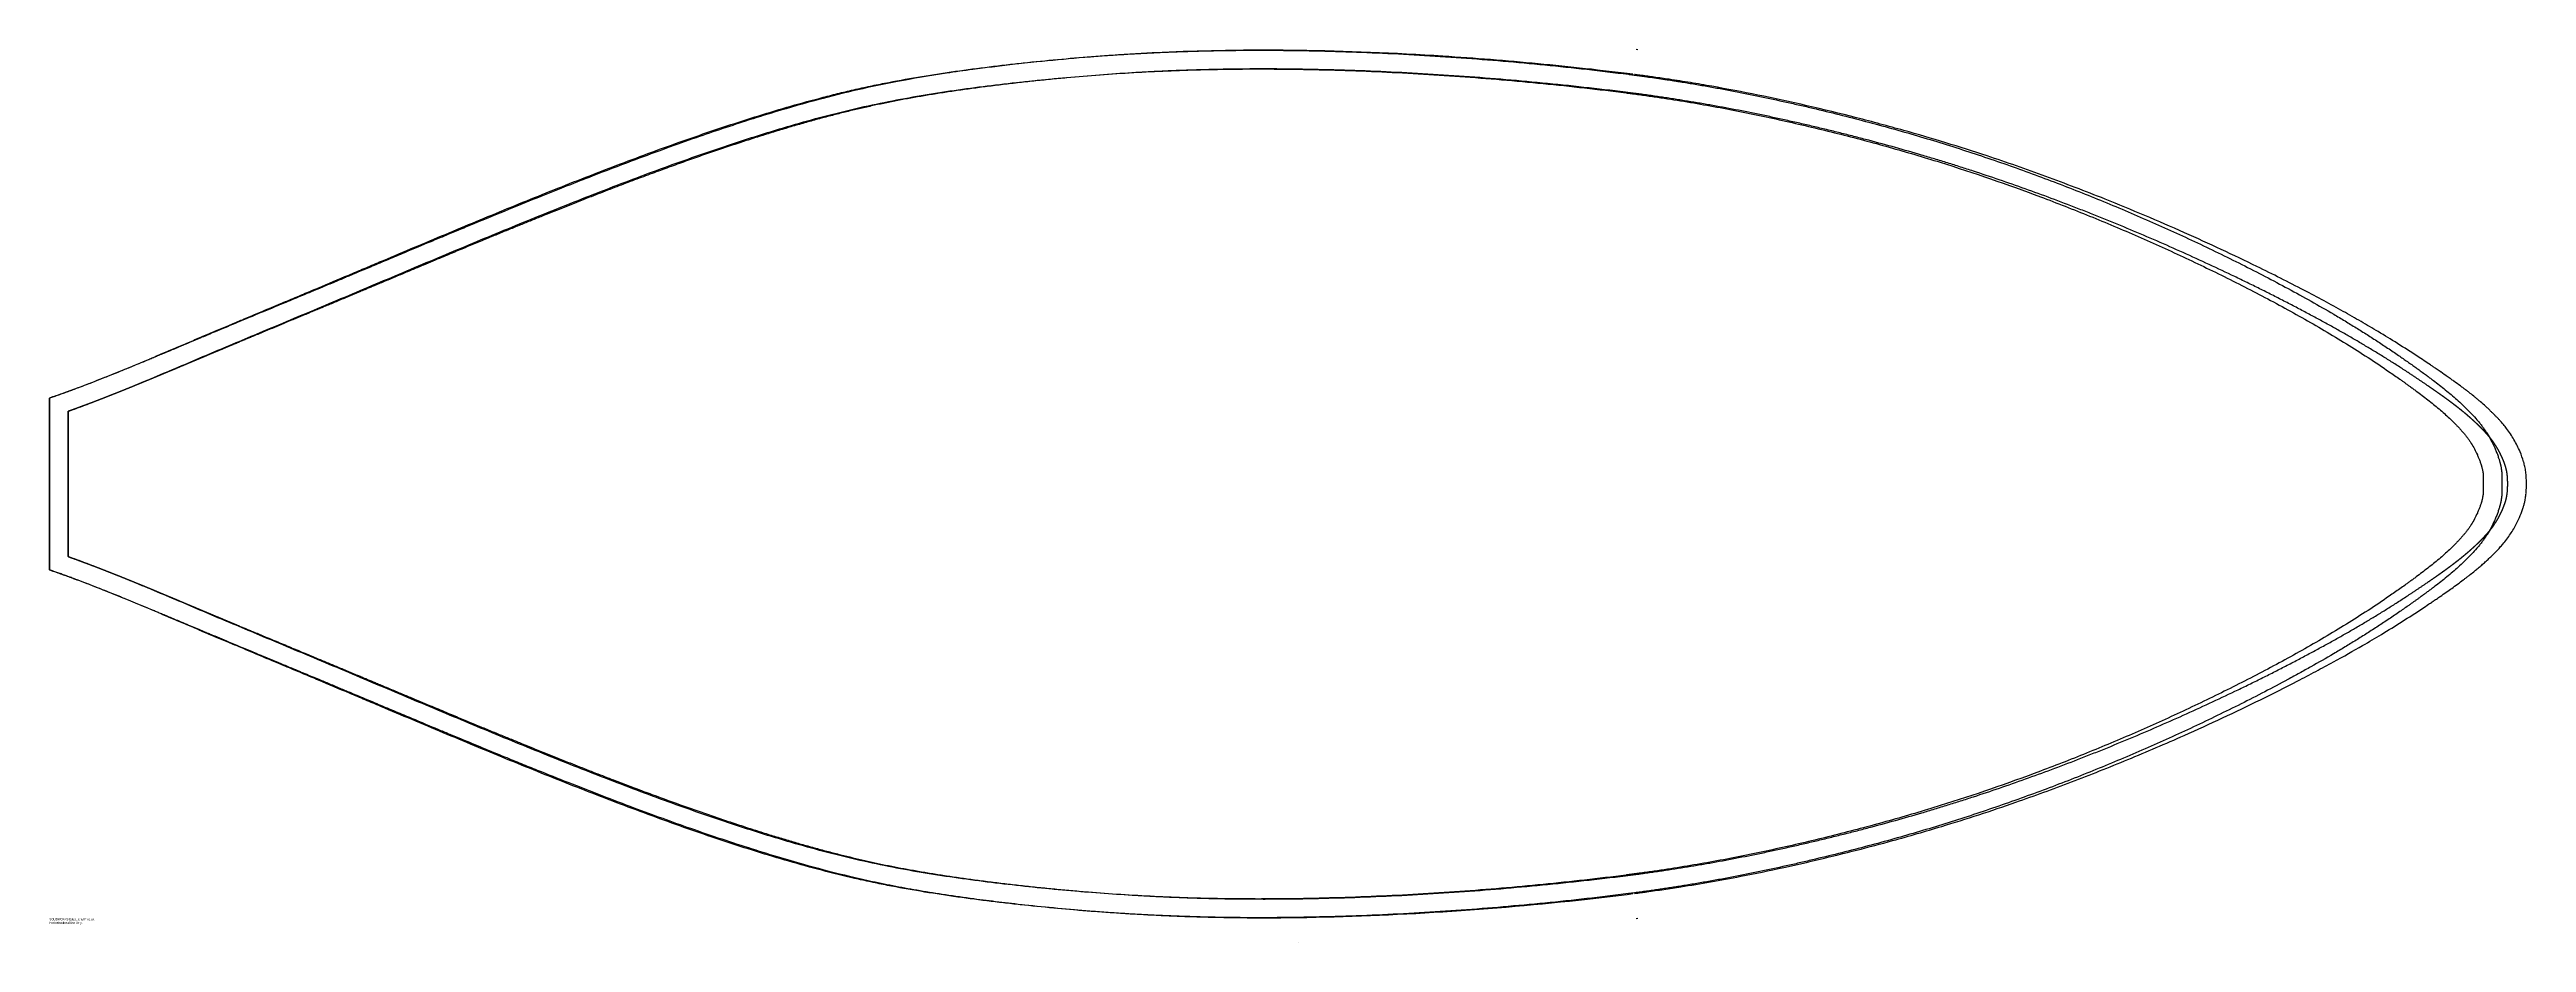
# Model space of a CAD drawing. Header units: inches. Extents: x -1514 to 1282, y -2074 to 286.
# Drawn here: x 738.6 to 937, y -206.3 to -134.8 of the extents above; entities that cross this region are included whole.
import ezdxf

# ---------------------------------------------------------------- set-up
doc = ezdxf.new("R2010")
doc.units = ezdxf.units.IN
doc.header["$LTSCALE"] = 0.1
doc.header["$MEASUREMENT"] = 0
doc.styles.add('SLDTEXTSTYLE0', font='TXT', dxfattribs={"width": 0.7})

msp = doc.modelspace()

# ---------------------------------------------------------------- linework, layer by layer
at = {"color": 4, "linetype": 'Continuous', "lineweight": 25}
for p, q in [((838.25183, -134.84179), (838.26627, -134.842)), ((838.23096, -136.34165), (838.24461, -136.34184)), ((738.64554, -176.44244), (738.64554, -162.67569)), ((740.14554, -175.37955), (740.14554, -163.73858)), ((933.56685, -168.87589), (933.56685, -170.24265)), ((935.06685, -168.80884), (935.06685, -170.30967))]:
    msp.add_line(p, q, dxfattribs=at)
at = {"color": 2, "linetype": 'Continuous', "lineweight": 25}
for p, q in [((865.84578, -134.78415), (865.71679, -134.76759)), ((865.39824, -138.25542), (865.27204, -138.23922)), ((738.64554, -162.67581), (738.64554, -176.43962)), ((740.14554, -163.74249), (740.14554, -175.37564)), ((865.27204, -200.87898), (865.39833, -200.86277)), ((838.59108, -202.77652), (838.60492, -202.77632)), ((838.64015, -206.27618), (838.65543, -206.27596)), ((865.71679, -204.35061), (865.84566, -204.33407))]:
    msp.add_line(p, q, dxfattribs=at)
at = {"color": 4, "linetype": 'Continuous', "lineweight": 25}
for points, knots in [([(755.18539, -155.94174), (755.36307, -155.86732), (755.77549, -155.69459), (756.43745, -155.41752), (757.08481, -155.1466), (757.93826, -154.7894), (758.92644, -154.37548), (760.5766, -153.68318), (762.19786, -153.00014), (763.84741, -152.30386), (765.49705, -151.60731), (767.55961, -150.73711), (770.03651, -149.69616), (772.51597, -148.66114), (774.99897, -147.63518), (777.4865, -146.62139), (780.00328, -145.61339), (782.50302, -144.63375), (785.01037, -143.67607), (787.5026, -142.75316), (790.02928, -141.85216), (792.56786, -140.98648), (795.11957, -140.15989), (797.68761, -139.382), (799.84893, -138.78147), (801.5844, -138.33741), (802.89254, -138.02305), (804.20165, -137.73035), (805.96523, -137.36657), (808.18606, -136.96169), (810.87047, -136.5447), (813.12083, -136.24481), (814.92871, -136.02689), (816.74992, -135.8208), (819.0267, -135.58838), (821.31027, -135.39025), (823.13357, -135.2535), (824.50589, -135.16151), (825.87751, -135.08068), (827.24737, -135.01108), (828.61657, -134.95259), (829.9873, -134.90495), (831.36522, -134.86792), (832.48816, -134.84649), (833.35415, -134.83475), (833.96129, -134.82855), (834.5699, -134.82437), (835.17998, -134.82219), (835.79152, -134.82203), (836.40453, -134.82386), (837.019, -134.82775), (837.63494, -134.8335), (838.04604, -134.83903), (838.25183, -134.84179)], [0, 0, 0, 0, 0.006702109, 0.015556682, 0.024964149, 0.031112112, 0.047735549, 0.062221571, 0.09333165, 0.108886568, 0.124440863, 0.155546072, 0.186644658, 0.217734139, 0.248811887, 0.279875575, 0.310923386, 0.342840432, 0.372967184, 0.403962778, 0.434942445, 0.465909774, 0.496870529, 0.527833773, 0.558815243, 0.57452071, 0.589840429, 0.605379991, 0.620943841, 0.652153082, 0.683478664, 0.714918051, 0.730676766, 0.746459132, 0.778304899, 0.809815619, 0.82571106, 0.841520638, 0.85736638, 0.873211288, 0.888937212, 0.904740677, 0.92062267, 0.936584166, 0.943563297, 0.950559016, 0.957571401, 0.964600531, 0.971646481, 0.978709327, 0.985789146, 0.992886012, 1, 1, 1, 1]), ([(838.26627, -134.842), (839.38804, -134.8582), (840.50969, -134.88285), (842.7523, -134.94845), (843.87328, -134.98939), (846.11458, -135.08723), (847.23493, -135.14413), (849.47491, -135.27358), (850.59418, -135.34611), (852.83132, -135.50644), (853.94919, -135.59427), (856.18354, -135.78491), (857.30004, -135.8876), (859.5317, -136.1076), (860.64686, -136.22487), (862.87571, -136.47544), (863.98938, -136.60887), (865.10223, -136.75132)], [0, 0, 0, 0, 0.125, 0.125, 0.25, 0.25, 0.375, 0.375, 0.5, 0.5, 0.625, 0.625, 0.75, 0.75, 0.875, 0.875, 1, 1, 1, 1]), ([(755.76501, -157.32523), (756.59353, -156.97822), (758.25006, -156.28522), (760.73908, -155.24242), (763.22701, -154.19422), (766.5412, -152.79441), (770.68369, -151.04776), (775.66182, -148.97735), (780.65593, -146.95769), (785.67512, -145.01343), (789.88391, -143.48369), (793.27312, -142.33273), (795.82475, -141.51085), (798.38664, -140.7411), (800.96099, -140.03399), (803.54764, -139.40018), (806.14955, -138.85311), (808.77649, -138.38435), (811.42104, -137.98168), (814.08132, -137.6337), (817.64456, -137.22413), (822.10668, -136.80777), (827.47236, -136.47534), (831.9521, -136.34179), (835.09044, -136.31886), (836.65999, -136.32472), (837.44482, -136.33166), (837.89234, -136.33709), (838.11827, -136.34013), (838.23096, -136.34165)], [0.0000019117, 0.0000019117, 0.0000019117, 0.0000019117, 0.0312515913, 0.0625012709, 0.0937509505, 0.1250006301, 0.1874999893, 0.2499993485, 0.3124987077, 0.3749980669, 0.4374974261, 0.4687471057, 0.4999967853, 0.5312464649, 0.5624961445, 0.5937458241, 0.6249955037, 0.6562451833, 0.6874948629, 0.7187445425, 0.7499942221, 0.8124935813, 0.8749929405, 0.9374922997, 0.9687419793, 0.9843668191, 0.992179239, 0.9960854489, 0.9999916589, 0.9999916589, 0.9999916589, 0.9999916589]), ([(838.24461, -136.34184), (840.47328, -136.37403), (844.9293, -136.50522), (850.4951, -136.82751), (854.9392, -137.17673), (858.2693, -137.48315), (861.59481, -137.83278), (863.8066, -138.09771), (864.91154, -138.23915)], [0, 0, 0, 0, 0.249997844, 0.499995688, 0.6249946101, 0.7499935321, 0.8749924541, 0.9999913761, 0.9999913761, 0.9999913761, 0.9999913761]), ([(865.22981, -136.76769), (865.32051, -136.77941), (865.50178, -136.80284), (865.7734, -136.83863), (866.04458, -136.87488), (866.31531, -136.91163), (866.58559, -136.94886), (867.21348, -137.03666), (867.92895, -137.1411), (868.64262, -137.25053), (868.99781, -137.30611), (869.26357, -137.34826), (869.79322, -137.43339), (870.58904, -137.5655), (871.65284, -137.75089), (872.72335, -137.9462), (874.14097, -138.21629), (875.91494, -138.57511), (877.67734, -138.95781), (879.09209, -139.28005), (880.49804, -139.61003), (882.25526, -140.04016), (884.3499, -140.58206), (887.12788, -141.34129), (890.5703, -142.36017), (894.65752, -143.7026), (898.69384, -145.15907), (902.67316, -146.72063), (906.59049, -148.37693), (909.80221, -149.8332), (912.33877, -151.04302), (914.22762, -151.97464), (916.09638, -152.93032), (917.94767, -153.91246), (919.77857, -154.91987), (921.2939, -155.7886), (922.49141, -156.50114), (923.38331, -157.04592), (924.26557, -157.59982), (925.14551, -158.1674), (926.01904, -158.74604), (926.71287, -159.21801), (927.23063, -159.5768), (927.5756, -159.81839), (927.91838, -160.06108), (928.25909, -160.30471), (928.48484, -160.46834), (928.59758, -160.55005)], [0, 0, 0, 0, 0.003956725, 0.007907972, 0.011853757, 0.015794095, 0.019729004, 0.023658497, 0.043225305, 0.051014689, 0.054901444, 0.058782931, 0.062659165, 0.078116747, 0.093696672, 0.109399924, 0.125227463, 0.156186287, 0.187796505, 0.20339025, 0.21910599, 0.250442657, 0.281911202, 0.313094726, 0.375668478, 0.43823967, 0.500881614, 0.563480071, 0.625888271, 0.688169693, 0.719281807, 0.750383391, 0.781629733, 0.812583781, 0.843698962, 0.874837992, 0.890612937, 0.906017977, 0.921608566, 0.937259211, 0.952932574, 0.96858009, 0.974896417, 0.981196436, 0.987480282, 0.993748091, 1, 1, 1, 1]), ([(865.03824, -138.25541), (865.12717, -138.2669), (865.30545, -138.28994), (865.65842, -138.33644), (866.27869, -138.41993), (867.5158, -138.59404), (869.98583, -138.97233), (873.49998, -139.60051), (877.69355, -140.4818), (881.8616, -141.47379), (885.99235, -142.57014), (891.44226, -144.18149), (896.79615, -146.02721), (902.04879, -148.08619), (905.93573, -149.72774), (909.76615, -151.46335), (912.90857, -152.98535), (915.3857, -154.25142), (917.22571, -155.22732), (919.04607, -156.22889), (920.84126, -157.25821), (922.60571, -158.32122), (924.33981, -159.42538), (925.76144, -160.37991), (926.67196, -161.01598), (927.09055, -161.31328), (927.29895, -161.46221), (927.50533, -161.61094), (927.64601, -161.71292), (927.71593, -161.7636)], [0.0000095212, 0.0000095212, 0.0000095212, 0.0000095212, 0.0039156373, 0.0078217535, 0.0156339857, 0.0312584502, 0.0625073793, 0.1250052373, 0.1875030954, 0.2500009534, 0.3124988115, 0.3749966695, 0.4999923857, 0.5624902437, 0.6249881018, 0.6874859598, 0.7499838179, 0.7812327469, 0.8124816759, 0.843730605, 0.874979534, 0.906228463, 0.937477392, 0.9687263211, 0.9843507856, 0.9882569017, 0.9921630178, 0.996069134, 0.9999752501, 0.9999752501, 0.9999752501, 0.9999752501]), ([(738.64554, -162.67569), (738.70545, -162.65511), (738.82609, -162.61367), (739.00802, -162.55041), (739.19217, -162.48584), (739.37854, -162.41989), (739.56713, -162.35259), (739.82314, -162.26046), (740.08198, -162.16618), (740.34367, -162.06977), (740.54336, -161.99567), (740.84869, -161.88155), (741.26353, -161.72461), (741.7809, -161.52573), (742.30293, -161.32215), (742.98224, -161.05381), (743.84781, -160.70605), (744.88035, -160.28349), (745.92301, -159.8504), (746.95215, -159.41827), (747.98037, -158.9833), (749.00818, -158.54677), (750.03618, -158.11015), (751.05859, -157.67727), (752.08786, -157.24273), (753.09594, -156.81834), (754.13261, -156.38295), (754.81991, -156.09491), (755.18539, -155.94174)], [0, 0, 0, 0, 0.010661562, 0.021464973, 0.032410323, 0.043497696, 0.054727177, 0.066098845, 0.089269046, 0.101067724, 0.11300888, 0.12509258, 0.155890056, 0.187597964, 0.218291321, 0.250091858, 0.310378619, 0.375068347, 0.437557118, 0.50004788, 0.562540673, 0.625034885, 0.687529482, 0.750023699, 0.811378549, 0.875011442, 0.93353654, 1, 1, 1, 1]), ([(740.14554, -163.73858), (740.48036, -163.61822), (741.14906, -163.37273), (742.47555, -162.86883), (744.12015, -162.21751), (746.07703, -161.41358), (748.02228, -160.59569), (749.95849, -159.77242), (751.89054, -158.9535), (753.826, -158.1381), (755.11877, -157.59606), (755.76501, -157.32523)], [0.0590050522, 0.0590050522, 0.0590050522, 0.0590050522, 0.1178166605, 0.1766282687, 0.2942514851, 0.4118747015, 0.5294979179, 0.6471211343, 0.7647443508, 0.8823675672, 0.9999907836, 0.9999907836, 0.9999907836, 0.9999907836]), ([(928.59758, -160.55005), (928.65405, -160.59117), (928.76497, -160.67194), (928.9279, -160.79144), (929.11721, -160.93111), (929.33129, -161.09045), (929.65403, -161.33351), (930.05304, -161.63988), (930.52807, -162.01663), (930.99573, -162.40282), (931.45515, -162.80165), (931.90216, -163.21329), (932.26525, -163.56873), (932.54755, -163.85843), (932.82547, -164.1531), (933.09612, -164.45601), (933.35256, -164.76924), (933.53683, -165.01001), (933.7111, -165.2562), (933.93368, -165.59692), (934.19093, -166.04137), (934.4191, -166.50621), (934.58325, -166.8894), (934.67785, -167.1338), (934.74788, -167.33064), (934.79258, -167.46426), (934.8297, -167.58177), (934.86005, -167.68241), (934.87868, -167.74891), (934.88785, -167.78164)], [0, 0, 0, 0, 0.021637965, 0.042501854, 0.062591818, 0.094519653, 0.125176257, 0.187759302, 0.250354058, 0.31293386, 0.375471496, 0.43847037, 0.50058945, 0.532159667, 0.563082817, 0.625270756, 0.65696873, 0.687188651, 0.71803455, 0.749043913, 0.81115743, 0.873858173, 0.905582161, 0.93693004, 0.952783418, 0.96843966, 0.979282843, 0.989802096, 1, 1, 1, 1]), ([(927.71593, -161.7636), (927.7563, -161.793), (927.83757, -161.85217), (927.99568, -161.9678), (928.27412, -162.17289), (928.66586, -162.46596), (929.12923, -162.82173), (929.58259, -163.18128), (930.02399, -163.54572), (930.45077, -163.91611), (930.8639, -164.29626), (931.19831, -164.62332), (931.45919, -164.89078), (931.65095, -165.0939), (931.83566, -165.29677), (932.00991, -165.49737), (932.17447, -165.69815), (932.32787, -165.89841), (932.47166, -166.10164), (932.65548, -166.38329), (932.86918, -166.75305), (933.05922, -167.14103), (933.19492, -167.45824), (933.27235, -167.65841), (933.32961, -167.81933), (933.36315, -167.91949), (933.38867, -167.99968), (933.40431, -168.05046), (933.41552, -168.08804), (933.42322, -168.1145), (933.43188, -168.14498), (933.43869, -168.16926), (933.44195, -168.1809)], [0.0001707383, 0.0001707383, 0.0001707383, 0.0001707383, 0.0157842168, 0.0313976953, 0.0626246522, 0.1250785661, 0.1875324799, 0.2499863938, 0.3124403076, 0.3748942215, 0.4373481354, 0.4998020492, 0.5310290061, 0.5622559631, 0.59348292, 0.6247098769, 0.6559368339, 0.6871637908, 0.7183907477, 0.7496177047, 0.8120716185, 0.8745255324, 0.9057524893, 0.9369794462, 0.9525929247, 0.9682064032, 0.9760131424, 0.9838198816, 0.9877232512, 0.9916266209, 0.9955299905, 0.9994333601, 0.9994333601, 0.9994333601, 0.9994333601]), ([(933.44195, -168.1809), (933.44316, -168.18533), (933.44565, -168.1945), (933.4499, -168.21023), (933.45407, -168.22587), (933.4594, -168.24644), (933.47042, -168.28993), (933.48509, -168.35147), (933.50308, -168.43554), (933.52481, -168.54971), (933.54065, -168.65123), (933.55209, -168.73994), (933.55749, -168.78547), (933.56262, -168.83235), (933.56547, -168.86116), (933.56685, -168.87589)], [0.0054801007, 0.0054801007, 0.0054801007, 0.0054801007, 0.0199292449, 0.034378389, 0.0632766774, 0.0921749657, 0.1210732541, 0.2366664075, 0.3522595609, 0.4678527143, 0.699039021, 0.7568355977, 0.8146321744, 0.8724287511, 0.9302253278, 0.9302253278, 0.9302253278, 0.9302253278]), ([(934.88785, -167.78164), (934.89248, -167.79864), (934.9017, -167.83253), (934.91488, -167.88337), (934.92752, -167.934), (934.93957, -167.98442), (934.95686, -168.06008), (934.97825, -168.16189), (935.00189, -168.28976), (935.02256, -168.4188), (935.03819, -168.53334), (935.05005, -168.63417), (935.05913, -168.72095), (935.06426, -168.77938), (935.06685, -168.80884)], [0, 0, 0, 0, 0.050761644, 0.101171683, 0.151235358, 0.200958021, 0.250345131, 0.374493574, 0.500024257, 0.623922425, 0.749720505, 0.831778671, 0.915199375, 1, 1, 1, 1]), ([(933.56685, -170.24265), (933.56394, -170.27308), (933.55748, -170.33451), (933.54639, -170.42269), (933.53339, -170.51125), (933.51867, -170.59882), (933.5021, -170.68594), (933.48735, -170.75521), (933.47442, -170.81103), (933.46589, -170.84611), (933.45941, -170.87166), (933.45446, -170.89066), (933.44837, -170.91349), (933.44337, -170.93201), (933.44098, -170.94086)], [0.0729490196, 0.0729490196, 0.0729490196, 0.0729490196, 0.1881481448, 0.30334727, 0.4185463953, 0.5337455205, 0.6489446457, 0.7641437709, 0.8217433335, 0.8793428961, 0.9081426774, 0.9369424587, 0.96574224, 0.9945420213, 0.9945420213, 0.9945420213, 0.9945420213]), ([(935.06685, -170.30967), (935.06531, -170.32751), (935.06223, -170.36298), (935.05712, -170.41579), (935.05168, -170.46789), (935.04586, -170.51928), (935.03643, -170.59658), (935.0222, -170.69969), (935.00141, -170.82888), (934.97775, -170.95709), (934.95409, -171.07031), (934.93137, -171.16857), (934.91042, -171.25305), (934.89522, -171.30931), (934.88758, -171.33759)], [0, 0, 0, 0, 0.051333246, 0.102024055, 0.152076263, 0.201493853, 0.250280963, 0.375377459, 0.499978472, 0.625763532, 0.749660547, 0.832255412, 0.915693161, 1, 1, 1, 1]), ([(933.44098, -170.94086), (933.43937, -170.94666), (933.43602, -170.95868), (933.43024, -170.97932), (933.42413, -171.00073), (933.41552, -171.03012), (933.39769, -171.08984), (933.35728, -171.21878), (933.28754, -171.42064), (933.19462, -171.66071), (933.05888, -171.97792), (932.86883, -172.36581), (932.65509, -172.73554), (932.47128, -173.01712), (932.32747, -173.22032), (932.17407, -173.42053), (932.00947, -173.62135), (931.83522, -173.82192), (931.65056, -174.02471), (931.45874, -174.22788), (931.19788, -174.49531), (930.86352, -174.82231), (930.45041, -175.20241), (930.02363, -175.57276), (929.58227, -175.93717), (929.12891, -176.29671), (928.66573, -176.65233), (928.31268, -176.91643), (928.07512, -177.09189), (927.95657, -177.17898), (927.83713, -177.26626), (927.75578, -177.32555), (927.71531, -177.35504)], [0.0005697619, 0.0005697619, 0.0005697619, 0.0005697619, 0.0025214867, 0.0044732116, 0.0083766612, 0.0122801108, 0.0161835604, 0.0317973589, 0.0630249559, 0.0942525529, 0.1254801498, 0.1879353438, 0.2503905378, 0.2816181347, 0.3128457317, 0.3440733287, 0.3753009257, 0.4065285226, 0.4377561196, 0.4689837166, 0.5002113136, 0.5626665075, 0.6251217015, 0.6875768954, 0.7500320894, 0.8124872833, 0.8749424773, 0.9373976713, 0.9530114697, 0.9686252682, 0.9842390667, 0.9998528652, 0.9998528652, 0.9998528652, 0.9998528652]), ([(934.88758, -171.33759), (934.88215, -171.35709), (934.8712, -171.39645), (934.8539, -171.45583), (934.83579, -171.51614), (934.81681, -171.57738), (934.78793, -171.66783), (934.74797, -171.78731), (934.67851, -171.98257), (934.58491, -172.22463), (934.42241, -172.60468), (934.19515, -173.06891), (933.93736, -173.51541), (933.71218, -173.86053), (933.53522, -174.11045), (933.34851, -174.3541), (933.09038, -174.66888), (932.8189, -174.97225), (932.54125, -175.26631), (932.26008, -175.55461), (931.89854, -175.90831), (931.45302, -176.31841), (930.99454, -176.71637), (930.52722, -177.10224), (930.05239, -177.47882), (929.65358, -177.78501), (929.33099, -178.02796), (929.09024, -178.20712), (928.8447, -178.38805), (928.68146, -178.50701), (928.59757, -178.56814)], [0, 0, 0, 0, 0.00607269, 0.01226018, 0.018563056, 0.024981872, 0.031517154, 0.047091417, 0.06285747, 0.093874309, 0.125257886, 0.187574164, 0.250135289, 0.281707955, 0.313103627, 0.343624074, 0.375641543, 0.437920989, 0.468727372, 0.500147487, 0.561995283, 0.624718156, 0.687165834, 0.749737055, 0.812304695, 0.874863971, 0.905504417, 0.937427277, 0.967844102, 1, 1, 1, 1]), ([(755.18544, -183.17643), (754.99722, -183.09756), (754.63169, -182.9444), (754.0999, -182.72135), (753.60092, -182.51189), (752.92953, -182.22975), (752.08754, -181.87527), (751.05814, -181.44068), (750.03561, -181.00775), (749.0075, -180.57107), (747.97956, -180.13449), (746.95119, -179.69946), (745.92187, -179.26726), (744.87902, -178.83409), (743.84627, -178.41146), (742.98055, -178.06364), (742.30113, -177.79527), (741.77911, -177.5917), (741.26179, -177.39286), (740.79172, -177.21503), (740.3774, -177.06062), (740.01669, -176.92798), (739.66343, -176.7999), (739.31761, -176.67642), (738.97927, -176.55736), (738.75589, -176.48044), (738.64554, -176.44244)], [0, 0, 0, 0, 0.034226443, 0.066469191, 0.096728244, 0.125003607, 0.188643338, 0.250005963, 0.312507097, 0.375008433, 0.437510009, 0.500011878, 0.562513124, 0.625012974, 0.689715092, 0.750014505, 0.781817666, 0.812513906, 0.844215067, 0.875006075, 0.897032332, 0.918580415, 0.93965075, 0.960243795, 0.980360036, 1, 1, 1, 1]), ([(755.76502, -181.79292), (755.11878, -181.52214), (753.8261, -180.98006), (751.89062, -180.16468), (749.95858, -179.34575), (748.02236, -178.52247), (746.0771, -177.70458), (744.12022, -176.90065), (742.4756, -176.24932), (741.14913, -175.74543), (740.48038, -175.4999), (740.14554, -175.37955)], [0.0000064515, 0.0000064515, 0.0000064515, 0.0000064515, 0.1176296534, 0.2352528553, 0.3528760573, 0.4704992592, 0.5881224611, 0.705745663, 0.8233688649, 0.8821804659, 0.9409920668, 0.9409920668, 0.9409920668, 0.9409920668]), ([(927.71531, -177.35504), (927.68035, -177.38042), (927.61002, -177.43146), (927.47243, -177.53107), (927.2296, -177.70579), (926.74262, -178.05287), (925.76132, -178.73835), (924.34012, -179.69262), (922.6059, -180.79685), (920.84146, -181.85986), (919.04635, -182.88913), (917.22591, -183.89075), (915.38599, -184.8666), (912.90881, -186.1327), (909.76645, -187.65469), (905.93603, -189.39028), (902.04911, -191.03183), (896.79649, -193.0908), (891.44255, -194.93658), (885.99284, -196.5478), (881.86175, -197.64431), (877.69385, -198.63626), (873.50028, -199.51757), (869.9861, -200.14572), (867.51619, -200.52407), (866.3673, -200.68569), (865.83597, -200.75781), (865.57091, -200.79326), (865.30605, -200.82799), (865.1271, -200.8512), (865.03791, -200.86276)], [0.0000213273, 0.0000213273, 0.0000213273, 0.0000213273, 0.0019743827, 0.0039274381, 0.0078335488, 0.0156457703, 0.0312702132, 0.0625190992, 0.0937679851, 0.125016871, 0.1562657569, 0.1875146428, 0.2187635287, 0.2500124146, 0.3125101865, 0.3750079583, 0.4375057301, 0.500003502, 0.6249990456, 0.6874968174, 0.7499945893, 0.8124923611, 0.8749901329, 0.9374879048, 0.9687367907, 0.9843612336, 0.9882673444, 0.9921734551, 0.9960795659, 0.9999856766, 0.9999856766, 0.9999856766, 0.9999856766]), ([(928.59757, -178.56814), (928.5351, -178.61349), (928.41006, -178.70424), (928.22186, -178.83982), (928.03303, -178.9751), (927.84352, -179.11005), (927.65336, -179.24467), (927.39873, -179.42386), (927.14295, -179.60227), (926.66349, -179.93376), (926.02141, -180.37056), (925.14734, -180.9496), (924.2664, -181.51785), (923.38225, -182.07294), (922.48793, -182.61917), (921.28571, -183.3344), (920.07067, -184.0308), (918.84483, -184.71206), (917.6144, -185.38277), (916.0566, -186.20865), (914.17305, -187.17101), (912.26935, -188.10886), (909.71535, -189.32536), (906.48641, -190.78695), (902.55414, -192.44609), (898.5674, -194.00668), (894.53197, -195.4587), (890.46709, -196.78975), (886.35252, -198.00475), (882.89366, -198.92236), (880.44454, -199.52091), (879.04916, -199.84799), (877.64312, -200.16787), (875.89061, -200.54807), (874.12517, -200.90493), (872.71329, -201.1738), (871.64584, -201.36848), (870.58506, -201.55329), (869.72247, -201.69647), (869.0558, -201.80307), (868.58251, -201.87697), (868.10778, -201.94931), (867.63162, -202.0201), (867.15403, -202.08933), (866.67502, -202.15703), (866.19458, -202.22314), (865.71274, -202.28781), (865.39092, -202.32954), (865.22981, -202.35043)], [0, 0, 0, 0, 0.00346644, 0.006937751, 0.010413955, 0.013895077, 0.017381138, 0.020872164, 0.027869197, 0.03137525, 0.047024819, 0.062700188, 0.078376948, 0.093993544, 0.109446879, 0.125273297, 0.156555429, 0.172008287, 0.187851681, 0.219034421, 0.250516141, 0.281870535, 0.313202684, 0.375827395, 0.438449198, 0.501128228, 0.563745786, 0.626142258, 0.687818482, 0.750559988, 0.781641072, 0.79724564, 0.812729784, 0.844169624, 0.874965789, 0.890747282, 0.906405394, 0.921941079, 0.937355313, 0.944248373, 0.951158085, 0.958084542, 0.965027835, 0.971988054, 0.978965291, 0.985959635, 0.992971175, 1, 1, 1, 1]), ([(838.23082, -202.77648), (838.11837, -202.77804), (837.89309, -202.78116), (837.44567, -202.78636), (836.66012, -202.79349), (835.09113, -202.79922), (831.95236, -202.77643), (827.47287, -202.64278), (822.10704, -202.3104), (817.64502, -201.89407), (814.08165, -201.48447), (811.42141, -201.13651), (808.77685, -200.73383), (806.14981, -200.26509), (803.54799, -199.71809), (800.96127, -199.08422), (798.38678, -198.37706), (795.82502, -197.6074), (793.27316, -196.78542), (789.8842, -195.63457), (785.67522, -194.10477), (780.65606, -192.16052), (775.6619, -190.14084), (770.68375, -188.07042), (766.54125, -186.32377), (763.22704, -184.92395), (760.73909, -183.87574), (758.25007, -182.83295), (756.59354, -182.13993), (755.76502, -181.79292)], [0.0000027995, 0.0000027995, 0.0000027995, 0.0000027995, 0.0039090333, 0.0078152671, 0.0156277348, 0.0312526702, 0.0625025409, 0.1250022822, 0.1875020236, 0.250001765, 0.2812516357, 0.3125015064, 0.3437513771, 0.3750012478, 0.4062511185, 0.4375009892, 0.4687508599, 0.5000007306, 0.5312506013, 0.5625004719, 0.6250002133, 0.6874999547, 0.7499996961, 0.8124994375, 0.8749991789, 0.9062490496, 0.9374989203, 0.968748791, 0.9999986617, 0.9999986617, 0.9999986617, 0.9999986617]), ([(838.25183, -204.27634), (838.13797, -204.27791), (837.91038, -204.28107), (837.56921, -204.28502), (837.22849, -204.2884), (836.88822, -204.29116), (836.54839, -204.29331), (835.64634, -204.29737), (834.63351, -204.29555), (833.62207, -204.28628), (833.17462, -204.28094), (832.49854, -204.27162), (831.48374, -204.25286), (830.13234, -204.21754), (828.78743, -204.17201), (827.44472, -204.11609), (826.10238, -204.04957), (824.76002, -203.97236), (823.41759, -203.8845), (821.63437, -203.75383), (819.40113, -203.56442), (817.17288, -203.342), (815.38821, -203.14425), (813.60966, -202.9346), (811.3892, -202.64652), (808.731, -202.24631), (806.52325, -201.8571), (804.7624, -201.5062), (803.0025, -201.12579), (800.80895, -200.59461), (798.18953, -199.88126), (795.58308, -199.10327), (792.9918, -198.2724), (790.41592, -197.40068), (787.85402, -196.49264), (785.32929, -195.56201), (782.79014, -194.59553), (780.25993, -193.60648), (777.71292, -192.5883), (775.19712, -191.56435), (772.68701, -190.52811), (770.18163, -189.48282), (767.67971, -188.43165), (765.59676, -187.55294), (763.93107, -186.84962), (762.26559, -186.14659), (760.62876, -185.4569), (758.96265, -184.75786), (757.96395, -184.33951), (757.10219, -183.97883), (756.44813, -183.7051), (755.78075, -183.42576), (755.36436, -183.25137), (755.18544, -183.17643)], [0, 0, 0, 0, 0.003936239, 0.007867262, 0.011793082, 0.015713711, 0.019629161, 0.023539446, 0.046893395, 0.054637303, 0.058501678, 0.062361016, 0.078008883, 0.093585002, 0.109090289, 0.124525675, 0.140040309, 0.155551425, 0.171008727, 0.186550181, 0.21736935, 0.24850005, 0.263983443, 0.279466935, 0.310438157, 0.341426919, 0.372455053, 0.387994098, 0.403556301, 0.434765111, 0.466098635, 0.497529079, 0.528940831, 0.560336125, 0.591724225, 0.623111546, 0.653584695, 0.685899309, 0.717303702, 0.748715547, 0.780127466, 0.811537985, 0.84294782, 0.87435742, 0.89006224, 0.905767115, 0.937177161, 0.951801672, 0.968587981, 0.974831534, 0.984293818, 0.993250788, 1, 1, 1, 1]), ([(864.91154, -200.87898), (863.80583, -201.02051), (861.59266, -201.2856), (858.26409, -201.63551), (854.93036, -201.94217), (850.48232, -202.29149), (844.91787, -202.61341), (840.46002, -202.74443), (838.23082, -202.77648)], [0.000008624, 0.000008624, 0.000008624, 0.000008624, 0.125072046, 0.250135468, 0.375198891, 0.500262313, 0.750389157, 1.000516002, 1.000516002, 1.000516002, 1.000516002]), ([(865.10223, -202.36681), (863.98942, -202.50925), (862.87545, -202.64272), (860.6459, -202.89336), (859.53032, -203.01067), (857.29766, -203.23075), (856.18057, -203.33349), (853.94498, -203.5242), (852.8268, -203.61203), (849.47109, -203.85246), (847.2324, -203.98212), (842.74699, -204.17789), (840.50027, -204.24401), (838.25183, -204.27634)], [-0.000000001, -0.000000001, -0.000000001, -0.000000001, 0.125, 0.125, 0.25, 0.25, 0.375, 0.375, 0.5, 0.5, 0.75, 0.75, 1.000536319, 1.000536319, 1.000536319, 1.000536319])]:
    msp.add_open_spline(points, degree=3, knots=knots, dxfattribs=at)
at = {"color": 2, "linetype": 'Continuous'}
for points, knots in [([(838.61175, -134.84182), (838.19797, -134.83614), (837.8095, -134.83173), (837.25684, -134.82705), (837.06625, -134.82578), (836.6797, -134.82377), (836.48653, -134.82306), (835.9077, -134.82183), (835.52258, -134.82221), (834.36971, -134.82694), (833.60456, -134.83488), (831.31916, -134.87308), (829.80942, -134.91769), (827.11647, -135.03245), (825.92291, -135.09599), (823.52322, -135.2491), (822.31998, -135.33852), (819.98959, -135.53592), (818.86258, -135.64206), (817.06713, -135.82799), (816.40238, -135.90044), (815.20899, -136.03679), (814.67266, -136.10047), (813.61638, -136.23081), (813.10106, -136.29696), (811.86916, -136.46156), (811.17016, -136.56066), (809.11134, -136.87056), (807.80322, -137.09199), (805.47261, -137.53469), (804.42631, -137.75391), (802.34712, -138.23165), (801.28407, -138.4965), (799.08575, -139.08505), (797.94853, -139.40933), (795.99642, -139.9978), (795.20537, -140.24435), (793.71001, -140.72464), (793.01605, -140.95264), (791.59992, -141.42789), (790.88124, -141.67401), (788.57744, -142.47836), (786.94354, -143.07123), (784.22139, -144.09311), (783.1817, -144.49036), (781.45255, -145.16185), (780.78751, -145.42248), (779.42375, -145.96166), (778.71993, -146.24226), (776.31699, -147.20771), (774.56804, -147.9217), (772.13554, -148.92825), (771.77129, -149.07926), (771.13746, -149.34251), (770.87189, -149.45295), (770.37655, -149.65918), (770.14705, -149.75483), (769.64871, -149.96274), (769.38316, -150.07364), (768.49874, -150.44328), (767.822, -150.72654), (766.66438, -151.21167), (766.23474, -151.39182), (765.56, -151.67488), (765.32454, -151.77369), (764.88372, -151.95868), (764.67928, -152.04446), (764.29866, -152.20418), (764.12328, -152.27777), (763.64139, -152.47995), (763.37921, -152.58994), (763.0733, -152.71825), (762.98493, -152.75531), (762.84064, -152.81581), (762.78221, -152.8403), (762.65702, -152.89277), (762.59521, -152.91868), (762.41072, -152.99598), (762.28963, -153.04671), (761.93208, -153.19646), (761.70134, -153.29304), (761.13617, -153.52947), (760.8118, -153.66503), (760.25836, -153.89606), (760.01988, -153.99553), (759.54477, -154.1936), (759.31039, -154.29125), (758.61695, -154.57997), (758.16896, -154.7662), (757.2918, -155.13051), (756.85276, -155.31291), (756.05583, -155.64408), (755.69785, -155.79287), (755.33979, -155.94173)], [0.0000033524, 0.0000033524, 0.0000033524, 0.0000033524, 0.0118785748, 0.0118785748, 0.0186047583, 0.0186047583, 0.0253309418, 0.0253309418, 0.0387833088, 0.0387833088, 0.0656880429, 0.0656880429, 0.1194975111, 0.1194975111, 0.1625095995, 0.1625095995, 0.2055216879, 0.2055216879, 0.2453351809, 0.2453351809, 0.2685478222, 0.2685478222, 0.2877458439, 0.2877458439, 0.3069438655, 0.3069438655, 0.334888736, 0.334888736, 0.3907435247, 0.3907435247, 0.4394660365, 0.4394660365, 0.4881885482, 0.4881885482, 0.5369110599, 0.5369110599, 0.5691042197, 0.5691042197, 0.5955137402, 0.5955137402, 0.6219232607, 0.6219232607, 0.6789431656, 0.6789431656, 0.7122144994, 0.7122144994, 0.7324025994, 0.7324025994, 0.7525906993, 0.7525906993, 0.7993069821, 0.7993069821, 0.8073157386, 0.8073157386, 0.8129246761, 0.8129246761, 0.8176527826, 0.8176527826, 0.8223808892, 0.8223808892, 0.8325426555, 0.8325426555, 0.838070467, 0.838070467, 0.8408144069, 0.8408144069, 0.8435583468, 0.8435583468, 0.8463022866, 0.8463022866, 0.8517901664, 0.8517901664, 0.85458809, 0.85458809, 0.8573860136, 0.8573860136, 0.8601839373, 0.8601839373, 0.8657797845, 0.8657797845, 0.8769714789, 0.8769714789, 0.894127023, 0.894127023, 0.9079991887, 0.9079991887, 0.9218713544, 0.9218713544, 0.9496156859, 0.9496156859, 0.9773600174, 0.9773600174, 0.9999996342, 0.9999996342, 0.9999996342, 0.9999996342]), ([(865.4625, -136.75136), (862.93344, -136.42762), (860.40063, -136.1503), (855.32622, -135.66831), (852.78547, -135.46509), (846.37125, -135.05371), (842.49354, -134.89764), (838.61271, -134.84184)], [0, 0, 0, 0, 0.283989728, 0.283989728, 0.567979457, 0.567979457, 1.0005139, 1.0005139, 1.0005139, 1.0005139]), ([(930.10968, -160.54944), (929.99271, -160.46916), (929.88693, -160.39673), (929.70673, -160.27375), (929.63522, -160.2252), (929.4867, -160.12462), (929.4122, -160.07431), (929.16863, -159.91036), (928.99958, -159.79737), (928.65926, -159.5715), (928.48836, -159.45887), (927.78017, -158.99542), (927.23852, -158.64869), (926.18033, -157.98623), (925.66549, -157.67063), (924.69585, -157.08877), (924.24186, -156.82148), (923.30715, -156.28145), (922.82995, -156.01076), (921.35375, -155.18815), (920.30801, -154.6245), (918.58644, -153.72464), (917.9615, -153.40329), (916.70654, -152.76869), (916.07427, -152.45424), (914.50149, -151.68492), (913.55269, -151.23185), (911.61424, -150.32752), (910.6245, -149.8763), (907.52558, -148.49682), (905.39895, -147.59805), (901.68185, -146.11038), (900.10096, -145.50434), (896.96064, -144.35467), (895.39528, -143.80891), (892.72447, -142.92462), (891.61912, -142.57251), (889.40217, -141.89419), (888.28169, -141.5652), (885.90642, -140.89658), (884.64921, -140.55904), (880.7236, -139.55525), (878.04753, -138.93902), (874.22556, -138.15989), (872.99483, -137.92561), (871.20272, -137.60927), (870.63248, -137.51238), (869.4961, -137.32694), (868.92789, -137.23806), (867.95659, -137.09267), (867.55604, -137.03458), (866.99029, -136.95512), (866.82591, -136.93234), (866.49333, -136.88691), (866.31809, -136.86334), (865.99162, -136.82009), (865.84744, -136.80117), (865.66097, -136.77692), (865.62581, -136.77236), (865.59087, -136.76784)], [0.0000107524, 0.0000107524, 0.0000107524, 0.0000107524, 0.0045097682, 0.0045097682, 0.0090087839, 0.0090087839, 0.0135077996, 0.0135077996, 0.0238511345, 0.0238511345, 0.0341944694, 0.0341944694, 0.0665681905, 0.0665681905, 0.0969775473, 0.0969775473, 0.123727194, 0.123727194, 0.1504768407, 0.1504768407, 0.2041907145, 0.2041907145, 0.2339881396, 0.2339881396, 0.2637855647, 0.2637855647, 0.3074972286, 0.3074972286, 0.3512088925, 0.3512088925, 0.4443129201, 0.4443129201, 0.5142510368, 0.5142510368, 0.5841891535, 0.5841891535, 0.6339262446, 0.6339262446, 0.6836633357, 0.6836633357, 0.7383194593, 0.7383194593, 0.8523716384, 0.8523716384, 0.9077953012, 0.9077953012, 0.9338996827, 0.9338996827, 0.9600040642, 0.9600040642, 0.9781904911, 0.9781904911, 0.9856810791, 0.9856810791, 0.9931716672, 0.9931716672, 0.9987122407, 0.9987122407, 0.9999899987, 0.9999899987, 0.9999899987, 0.9999899987]), ([(755.33975, -155.94174), (754.0553, -156.47577), (752.90905, -156.95366), (751.7111, -157.45485), (751.52608, -157.53232), (751.17688, -157.67865), (751.02396, -157.74278), (750.68242, -157.88614), (750.49984, -157.96282), (750.05364, -158.15036), (749.78201, -158.2646), (749.37028, -158.43787), (749.24804, -158.48932), (749.05502, -158.57058), (748.98416, -158.60041), (748.85167, -158.65617), (748.78664, -158.68354), (748.59506, -158.76413), (748.47211, -158.81584), (748.11755, -158.96488), (747.90021, -159.05615), (747.55597, -159.20054), (747.42034, -159.25737), (747.23805, -159.33365), (747.18322, -159.35658), (747.10293, -159.39014), (747.07595, -159.40141), (747.02912, -159.42097), (746.99368, -159.43577), (746.93054, -159.46212), (746.89907, -159.47524), (746.80511, -159.51443), (746.74297, -159.54032), (746.55811, -159.6173), (746.43691, -159.66768), (746.07948, -159.81603), (745.84939, -159.91119), (745.46704, -160.06874), (745.31086, -160.13291), (745.09582, -160.22099), (745.03311, -160.24664), (744.84801, -160.32225), (744.67937, -160.39095), (744.38926, -160.50867), (744.24599, -160.5666), (743.8215, -160.73764), (743.54562, -160.84797), (742.7393, -161.16788), (742.14052, -161.40147), (741.35971, -161.69874), (741.13877, -161.78202), (740.73725, -161.93181), (740.53493, -162.0066), (740.14199, -162.15021), (739.95272, -162.21867), (739.71763, -162.30262), (739.68045, -162.31587), (739.64327, -162.32908), (739.31008, -162.44748), (738.9775, -162.56305), (738.64554, -162.67581)], [0.0000009047, 0.0000009047, 0.0000009047, 0.0000009047, 0.2008387429, 0.2008387429, 0.238693396, 0.238693396, 0.2741779091, 0.2741779091, 0.3096624221, 0.3096624221, 0.3556123571, 0.3556123571, 0.3745711462, 0.3745711462, 0.3841424884, 0.3841424884, 0.3937138306, 0.3937138306, 0.4128565151, 0.4128565151, 0.4511418841, 0.4511418841, 0.4793235777, 0.4793235777, 0.4921340206, 0.4921340206, 0.4988417606, 0.4988417606, 0.504013264, 0.504013264, 0.5091847675, 0.5091847675, 0.5195277743, 0.5195277743, 0.5402137881, 0.5402137881, 0.5815858156, 0.5815858156, 0.6115059329, 0.6115059329, 0.6239464351, 0.6239464351, 0.6490093728, 0.6490093728, 0.6740723105, 0.6740723105, 0.724198186, 0.724198186, 0.8244499368, 0.8244499368, 0.8651376966, 0.8651376966, 0.8999245922, 0.8999245922, 0.9347114879, 0.9347114879, 0.941249614, 0.941249614, 0.941249614, 0.9998428857, 0.9998428857, 0.9998428857, 0.9998428857]), ([(936.79798, -167.77471), (936.71903, -167.51051), (936.6238, -167.2471), (936.44083, -166.81386), (936.36197, -166.64303), (936.20161, -166.32136), (936.1164, -166.16265), (935.93754, -165.85267), (935.84345, -165.70052), (935.64554, -165.402), (935.54166, -165.25543), (935.35092, -165.00465), (935.27106, -164.90495), (935.11586, -164.71958), (935.04464, -164.63736), (934.91374, -164.49113), (934.86774, -164.44092), (934.76257, -164.32802), (934.70787, -164.27033), (934.59939, -164.15786), (934.54273, -164.10006), (934.44368, -164.00021), (934.39251, -163.94921), (934.2898, -163.84802), (934.23795, -163.79751), (934.11497, -163.67904), (934.04444, -163.61209), (933.90616, -163.48264), (933.83586, -163.41774), (933.6235, -163.2244), (933.47931, -163.09672), (933.27235, -162.9184), (933.21224, -162.86717), (933.08921, -162.7635), (933.03604, -162.7192), (932.91987, -162.62328), (932.86077, -162.57496), (932.68076, -162.42918), (932.55685, -162.33067), (932.36009, -162.17699), (932.28976, -162.12256), (932.1318, -162.00142), (932.05723, -161.94486), (931.89943, -161.82609), (931.81867, -161.76582), (931.57098, -161.58245), (931.39857, -161.45676), (931.12492, -161.26011), (931.04889, -161.20589), (930.88524, -161.08977), (930.80062, -161.03007), (930.53838, -160.846), (930.35243, -160.71673), (930.14073, -160.57082), (930.12609, -160.56074), (930.11139, -160.55062)], [0.0006758159, 0.0006758159, 0.0006758159, 0.0006758159, 0.0856155405, 0.0856155405, 0.1391467974, 0.1391467974, 0.1926780544, 0.1926780544, 0.2462093113, 0.2462093113, 0.2997405683, 0.2997405683, 0.3401579436, 0.3401579436, 0.3722583798, 0.3722583798, 0.3958867692, 0.3958867692, 0.4195151587, 0.4195151587, 0.4411173679, 0.4411173679, 0.4627195771, 0.4627195771, 0.4843217863, 0.4843217863, 0.5130271226, 0.5130271226, 0.5417324589, 0.5417324589, 0.5991431315, 0.5991431315, 0.6226296304, 0.6226296304, 0.6461161293, 0.6461161293, 0.6696026282, 0.6696026282, 0.716575626, 0.716575626, 0.7419756989, 0.7419756989, 0.7729718614, 0.7729718614, 0.803968024, 0.803968024, 0.8659603491, 0.8659603491, 0.8982528039, 0.8982528039, 0.9305452587, 0.9305452587, 0.9951301683, 0.9951301683, 0.9999076149, 0.9999076149, 0.9999076149, 0.9999076149]), ([(936.99137, -168.80575), (936.98422, -168.7294), (936.97599, -168.65371), (936.95966, -168.52477), (936.94903, -168.452), (936.92554, -168.31136), (936.91214, -168.23986), (936.88307, -168.10059), (936.86762, -168.03334), (936.83956, -167.92277), (936.83039, -167.88865), (936.8137, -167.8291), (936.80758, -167.80766), (936.80151, -167.78672)], [0.0023835454, 0.0023835454, 0.0023835454, 0.0023835454, 0.2066694054, 0.2066694054, 0.4109552653, 0.4109552653, 0.6152411252, 0.6152411252, 0.8195269851, 0.8195269851, 0.938174056, 0.938174056, 0.9946750821, 0.9946750821, 0.9946750821, 0.9946750821]), ([(936.80178, -171.33045), (936.81069, -171.29965), (936.81935, -171.26914), (936.83071, -171.22811), (936.83462, -171.21364), (936.84986, -171.1558), (936.85947, -171.11754), (936.88984, -170.98992), (936.90892, -170.89838), (936.93849, -170.73459), (936.94979, -170.66347), (936.96696, -170.53796), (936.97138, -170.5019), (936.9814, -170.41343), (936.98638, -170.36505), (936.99108, -170.31518), (936.99121, -170.31374), (936.99135, -170.3123)], [0.0049469751, 0.0049469751, 0.0049469751, 0.0049469751, 0.0846348701, 0.0846348701, 0.1400935258, 0.1400935258, 0.2547026727, 0.2547026727, 0.5193360941, 0.5193360941, 0.7349872292, 0.7349872292, 0.8642826748, 0.8642826748, 0.9935781205, 0.9935781205, 0.9974194251, 0.9974194251, 0.9974194251, 0.9974194251]), ([(936.9919, -170.30625), (937.01969, -169.99618), (937.02609, -169.69254), (937.0178, -169.19286), (937.00917, -169.00374), (936.99188, -168.81132)], [0.00007817154, 0.00007817154, 0.00007817154, 0.00007817154, 0.02349604073, 0.02349604073, 0.0380494547, 0.0380494547, 0.0380494547, 0.0380494547]), ([(930.11135, -178.56755), (930.45407, -178.33165), (930.76416, -178.11491), (931.18391, -177.81598), (931.35635, -177.69188), (931.67238, -177.46108), (931.82413, -177.34866), (932.02875, -177.19473), (932.08449, -177.15255), (932.20225, -177.06278), (932.27301, -177.00846), (932.4007, -176.90954), (932.46358, -176.86042), (932.64948, -176.71392), (932.76965, -176.61752), (932.9795, -176.44602), (933.06446, -176.37559), (933.25812, -176.21219), (933.3528, -176.13087), (933.54096, -175.96642), (933.63388, -175.88375), (933.8265, -175.70929), (933.92549, -175.61786), (934.1221, -175.43258), (934.22384, -175.33478), (934.39404, -175.16761), (934.46033, -175.10155), (934.61526, -174.94423), (934.6883, -174.8685), (934.80672, -174.74298), (934.85322, -174.6929), (934.97389, -174.56065), (935.05729, -174.46647), (935.24579, -174.24508), (935.3474, -174.11905), (935.55379, -173.84565), (935.65261, -173.70562), (935.92752, -173.29051), (936.09219, -173.00796), (936.34553, -172.51215), (936.44572, -172.29632), (936.62226, -171.87011), (936.69925, -171.65931), (936.77694, -171.4129), (936.78775, -171.37769), (936.79825, -171.34246)], [0.0000881401, 0.0000881401, 0.0000881401, 0.0000881401, 0.1117175385, 0.1117175385, 0.1687966325, 0.1687966325, 0.2258757266, 0.2258757266, 0.2490135781, 0.2490135781, 0.2721514296, 0.2721514296, 0.295289281, 0.295289281, 0.341564984, 0.341564984, 0.3786771343, 0.3786771343, 0.4157892846, 0.4157892846, 0.4529014349, 0.4529014349, 0.4936431, 0.4936431, 0.5343847651, 0.5343847651, 0.5650224423, 0.5650224423, 0.5956601195, 0.5956601195, 0.6167390025, 0.6167390025, 0.6520100194, 0.6520100194, 0.7030823079, 0.7030823079, 0.7541545963, 0.7541545963, 0.8518991218, 0.8518991218, 0.919934883, 0.919934883, 0.9879706441, 0.9879706441, 0.9993125159, 0.9993125159, 0.9993125159, 0.9993125159]), ([(738.64554, -176.43962), (739.02531, -176.57113), (739.35784, -176.68759), (739.64312, -176.789), (739.78461, -176.8393), (739.91449, -176.88589), (740.18937, -176.98529), (740.32882, -177.03612), (740.5677, -177.12387), (740.67145, -177.16218), (740.85923, -177.23186), (740.94545, -177.26401), (741.12774, -177.33227), (741.21966, -177.36684), (741.49779, -177.47188), (741.68632, -177.54367), (742.12951, -177.71379), (742.38646, -177.8134), (742.9449, -178.03194), (743.20183, -178.13355), (743.74959, -178.35174), (744.03065, -178.46457), (744.45647, -178.63676), (744.5957, -178.69325), (745.01814, -178.86521), (745.24972, -178.9601), (745.75891, -179.16961), (746.02459, -179.27941), (746.46997, -179.46423), (746.64271, -179.53608), (746.89253, -179.64022), (746.98986, -179.68083), (747.08833, -179.72195), (747.13576, -179.74178), (747.23835, -179.78467), (747.29153, -179.80692), (747.45673, -179.87608), (747.57443, -179.9254), (747.95019, -180.083), (748.23092, -180.20093), (748.6907, -180.39428), (748.84651, -180.45984), (749.23431, -180.62308), (749.43939, -180.70942), (749.83607, -180.87632), (750.02489, -180.95574), (750.56281, -181.18186), (750.88428, -181.31683), (751.21905, -181.4572), (751.27929, -181.48245), (751.39567, -181.53122), (751.45436, -181.55581), (751.63192, -181.63018), (751.75229, -181.68056), (752.11952, -181.83422), (752.37245, -181.93994), (753.15549, -182.26697), (753.70989, -182.49814), (754.63361, -182.88275), (754.98124, -183.02738), (755.33954, -183.17635)], [0.0088952553, 0.0088952553, 0.0088952553, 0.0088952553, 0.0586359514, 0.0586359514, 0.0586359514, 0.083307565, 0.083307565, 0.1079791786, 0.1079791786, 0.1249864935, 0.1249864935, 0.1419938083, 0.1419938083, 0.1590011232, 0.1590011232, 0.1930157529, 0.1930157529, 0.2376596677, 0.2376596677, 0.2880828139, 0.2880828139, 0.3385059601, 0.3385059601, 0.3625711456, 0.3625711456, 0.4107015166, 0.4107015166, 0.4588318875, 0.4588318875, 0.4881574838, 0.4881574838, 0.5002563731, 0.5002563731, 0.5123552625, 0.5123552625, 0.5244541518, 0.5244541518, 0.5486519305, 0.5486519305, 0.597047488, 0.597047488, 0.6202085395, 0.6202085395, 0.6522795095, 0.6522795095, 0.6843504796, 0.6843504796, 0.7484924197, 0.7484924197, 0.7607046238, 0.7607046238, 0.7729168278, 0.7729168278, 0.7973412358, 0.7973412358, 0.8461900519, 0.8461900519, 0.943887684, 0.943887684, 0.9999906279, 0.9999906279, 0.9999906279, 0.9999906279]), ([(865.59079, -202.35037), (865.76516, -202.32781), (865.93654, -202.3054), (866.26128, -202.26244), (866.41663, -202.24162), (866.79839, -202.18976), (867.02496, -202.15834), (867.48269, -202.09371), (867.71132, -202.06083), (868.39551, -201.96063), (868.84967, -201.8917), (870.09419, -201.69615), (870.88398, -201.56458), (872.48128, -201.28378), (873.28536, -201.13509), (875.23282, -200.75746), (876.3841, -200.52002), (878.51257, -200.0556), (879.48216, -199.8348), (881.42294, -199.37479), (882.40039, -199.13416), (884.34391, -198.63725), (885.30715, -198.38159), (887.58796, -197.75375), (888.89824, -197.37471), (891.18335, -196.68101), (892.1689, -196.37076), (894.14969, -195.72501), (895.14187, -195.39045), (897.61674, -194.52838), (899.09887, -193.98761), (902.08673, -192.84878), (903.59679, -192.24902), (906.61109, -191.00387), (908.1189, -190.35704), (910.64719, -189.2319), (911.67757, -188.76183), (913.71865, -187.80805), (914.72846, -187.32431), (916.72008, -186.34523), (917.70364, -185.84897), (919.1782, -185.08537), (919.67518, -184.82454), (920.63937, -184.31158), (921.10954, -184.05787), (922.38308, -183.36048), (923.15702, -182.92482), (924.4164, -182.19464), (924.91138, -181.90162), (926.51558, -180.93206), (927.61819, -180.23479), (928.86092, -179.41303), (929.02526, -179.30363), (929.2874, -179.1279), (929.3859, -179.0616), (929.56711, -178.93912), (929.64751, -178.88463), (929.83546, -178.75657), (929.93989, -178.68517), (930.07418, -178.59306), (930.09205, -178.5808), (930.10972, -178.56867)], [0.000009165, 0.000009165, 0.000009165, 0.000009165, 0.0065451997, 0.0065451997, 0.0130812343, 0.0130812343, 0.02344286, 0.02344286, 0.0338044856, 0.0338044856, 0.0545277369, 0.0545277369, 0.0908407378, 0.0908407378, 0.1271537386, 0.1271537386, 0.1780419475, 0.1780419475, 0.2197814843, 0.2197814843, 0.2615210211, 0.2615210211, 0.3032605578, 0.3032605578, 0.3611637302, 0.3611637302, 0.4055539756, 0.4055539756, 0.449944221, 0.449944221, 0.5160555903, 0.5160555903, 0.5821669595, 0.5821669595, 0.6482783288, 0.6482783288, 0.6937935245, 0.6937935245, 0.7404729994, 0.7404729994, 0.7871524743, 0.7871524743, 0.8113521592, 0.8113521592, 0.8355518441, 0.8355518441, 0.87866985, 0.87866985, 0.908006077, 0.908006077, 0.9734141811, 0.9734141811, 0.9834500715, 0.9834500715, 0.9894303799, 0.9894303799, 0.9943386661, 0.9943386661, 0.9992469523, 0.9992469523, 0.9999888869, 0.9999888869, 0.9999888869, 0.9999888869]), ([(755.3399, -183.1765), (755.94953, -183.42977), (756.55949, -183.68322), (757.61936, -184.1237), (758.07849, -184.31451), (758.91802, -184.6637), (759.30667, -184.82548), (759.85647, -185.05455), (760.03976, -185.13096), (760.35483, -185.26238), (760.48965, -185.31865), (760.7735, -185.43718), (760.91921, -185.49806), (761.36769, -185.68552), (761.68182, -185.81694), (762.15214, -186.01388), (762.29597, -186.07412), (762.5495, -186.18034), (762.65802, -186.22582), (762.83116, -186.29839), (762.89271, -186.32419), (763.05439, -186.39199), (763.1495, -186.43188), (763.59928, -186.62055), (764.07892, -186.82178), (764.89524, -187.16433), (765.10593, -187.25274), (765.8051, -187.54614), (766.26216, -187.73786), (767.12595, -188.09998), (767.53512, -188.2714), (768.69464, -188.75688), (769.37758, -189.04236), (770.26832, -189.41391), (770.54137, -189.52765), (771.09005, -189.75595), (771.36037, -189.86828), (772.20963, -190.22076), (772.77246, -190.45365), (773.93329, -190.93246), (774.52571, -191.17583), (775.54285, -191.59184), (775.98264, -191.77104), (776.85317, -192.12437), (777.28135, -192.29747), (778.54456, -192.80601), (779.35861, -193.13085), (781.08012, -193.81127), (781.98662, -194.1652), (783.75324, -194.84606), (784.61073, -195.17196), (787.01495, -196.07203), (788.51925, -196.61779), (790.8243, -197.42514), (791.66669, -197.71359), (793.32232, -198.26719), (794.13139, -198.53096), (795.69138, -199.02573), (796.44673, -199.25815), (797.93221, -199.70036), (798.65952, -199.90929), (800.52626, -200.42526), (801.63816, -200.71178), (803.33822, -201.11661), (803.93956, -201.25287), (805.16846, -201.51654), (805.78815, -201.6423), (807.05264, -201.88454), (807.69991, -202.00149), (809.02934, -202.22799), (809.71049, -202.33734), (811.14269, -202.55386), (811.89157, -202.66003), (813.31991, -202.85009), (813.98756, -202.93448), (815.35332, -203.0988), (816.04653, -203.17817), (817.62488, -203.34999), (818.49943, -203.43901), (820.23614, -203.60313), (821.10017, -203.67848), (823.88002, -203.90041), (825.78527, -204.0208), (828.525, -204.14773), (829.36982, -204.18059), (831.85775, -204.2591), (833.51064, -204.28815), (835.48427, -204.29578), (835.78874, -204.2962), (836.53879, -204.29541), (836.98692, -204.29331), (837.55831, -204.28865), (837.68582, -204.28749), (837.9062, -204.28525), (837.99482, -204.28429), (838.22613, -204.2815), (838.36174, -204.27975), (838.54828, -204.27724), (838.58011, -204.27681), (838.61153, -204.27638)], [0.0000024189, 0.0000024189, 0.0000024189, 0.0000024189, 0.0246449547, 0.0246449547, 0.0428760504, 0.0428760504, 0.0611071462, 0.0611071462, 0.0709193512, 0.0709193512, 0.0788305256, 0.0788305256, 0.0867416999, 0.0867416999, 0.1025640487, 0.1025640487, 0.1093419135, 0.1093419135, 0.1142843664, 0.1142843664, 0.1171414412, 0.1171414412, 0.119998516, 0.119998516, 0.128826715, 0.128826715, 0.1316256076, 0.1316256076, 0.1375425043, 0.1375425043, 0.143459401, 0.143459401, 0.1552931945, 0.1552931945, 0.161295248, 0.161295248, 0.1672973015, 0.1672973015, 0.1804798911, 0.1804798911, 0.1955435296, 0.1955435296, 0.2076530116, 0.2076530116, 0.2197624936, 0.2197624936, 0.2439814576, 0.2439814576, 0.2728556679, 0.2728556679, 0.3017298781, 0.3017298781, 0.3561293356, 0.3561293356, 0.3882345385, 0.3882345385, 0.4203397413, 0.4203397413, 0.4524449442, 0.4524449442, 0.4845501471, 0.4845501471, 0.5366292967, 0.5366292967, 0.5661336769, 0.5661336769, 0.595638057, 0.595638057, 0.6251424372, 0.6251424372, 0.6546468173, 0.6546468173, 0.6857144266, 0.6857144266, 0.7111245205, 0.7111245205, 0.7365346144, 0.7365346144, 0.7680042116, 0.7680042116, 0.7994738087, 0.7994738087, 0.8696574643, 0.8696574643, 0.9008063119, 0.9008063119, 0.9608877947, 0.9608877947, 0.9718204931, 0.9718204931, 0.9877981526, 0.9877981526, 0.9924595546, 0.9924595546, 0.9958928165, 0.9958928165, 0.9993260783, 0.9993260783, 0.9999960058, 0.9999960058, 0.9999960058, 0.9999960058]), ([(838.62657, -204.27616), (842.50249, -204.22019), (846.37609, -204.06416), (854.11079, -203.56811), (857.96976, -203.22964), (863.03546, -202.66664), (864.2493, -202.52214), (865.4625, -202.36684)], [0.0000010551, 0.0000010551, 0.0000010551, 0.0000010551, 0.4318725171, 0.4318725171, 0.863743979, 0.863743979, 1, 1, 1, 1])]:
    msp.add_open_spline(points, degree=3, knots=knots, dxfattribs=at)
at = {"color": 2, "linetype": 'Continuous', "lineweight": 25}
for points, degree, knots in [([(838.59114, -136.34168), (838.5573, -136.34122), (838.4893, -136.34029), (838.3558, -136.33854), (838.19188, -136.33647), (838.00041, -136.33421), (837.75206, -136.3315), (837.45389, -136.32865), (837.00835, -136.32532), (836.45152, -136.32266), (835.78506, -136.32187), (835.12014, -136.32348), (834.45702, -136.32749), (833.79562, -136.3339), (832.91608, -136.34566), (831.82098, -136.36636), (830.5139, -136.40081), (829.21347, -136.44487), (827.92112, -136.49848), (826.63154, -136.56191), (824.9066, -136.66004), (822.74372, -136.80796), (820.56694, -136.98987), (818.81094, -137.1562), (817.70883, -137.2687), (816.82261, -137.36403), (815.94374, -137.46168), (815.07638, -137.56277), (814.21827, -137.66753), (813.37802, -137.77346), (812.361, -137.90808), (811.19695, -138.07269), (810.06148, -138.24437), (808.95728, -138.42271), (807.88363, -138.60779), (806.84103, -138.7995), (805.82847, -138.99799), (804.99507, -139.17183), (804.33576, -139.31576), (803.84638, -139.42581), (803.3548, -139.53956), (802.69265, -139.69694), (801.85391, -139.90408), (800.83039, -140.16914), (799.78223, -140.45284), (798.70985, -140.7551), (797.61333, -141.07591), (796.67913, -141.35882), (795.92035, -141.59425), (795.14829, -141.83747), (794.35655, -142.09232), (793.54547, -142.35868), (792.72037, -142.6331), (791.67421, -142.9875), (790.3969, -143.43044), (789.0958, -143.89168), (787.75887, -144.37555), (786.61672, -144.79699), (785.68663, -145.1449), (784.74005, -145.50206), (783.52634, -145.96568), (782.2719, -146.45223), (781.244, -146.85521), (780.19971, -147.2674), (779.11511, -147.6997), (777.99216, -148.15131), (777.13073, -148.4997), (776.39599, -148.79845), (775.8002, -149.04162), (775.18928, -149.29161), (774.39522, -149.6177), (773.39443, -150.03048), (772.52021, -150.39249), (771.79713, -150.69272), (771.33448, -150.88515), (770.96, -151.04109), (770.57552, -151.20134), (770.05051, -151.42045), (769.35723, -151.71019), (768.72507, -151.9747), (768.187, -152.20001), (767.76723, -152.37587), (767.33125, -152.5586), (766.95442, -152.71659), (766.64489, -152.84641), (766.40861, -152.94552), (766.16855, -153.04624), (765.92273, -153.14939), (765.68088, -153.25088), (765.37597, -153.37883), (765.02209, -153.52732), (764.64282, -153.68646), (764.30845, -153.82675), (764.01916, -153.94812), (763.77473, -154.05065), (763.60892, -154.12019), (763.49819, -154.16663), (763.42759, -154.19622), (763.3628, -154.22338), (763.27497, -154.2602), (763.16671, -154.30557), (763.0379, -154.35954), (762.86811, -154.43068), (762.65931, -154.51813), (762.41433, -154.6207), (762.09509, -154.7543), (761.70991, -154.9154), (761.34336, -155.06857), (761.06097, -155.18647), (760.78692, -155.30084), (760.44861, -155.44194), (760.04854, -155.60869), (759.65461, -155.77277), (759.26676, -155.93419), (758.88498, -156.09297), (758.5094, -156.24905), (758.01621, -156.45386), (757.15072, -156.81342), (756.40975, -157.12137), (755.91561, -157.3268)], 3, [0.0000033524, 0.0000033524, 0.0000033524, 0.0000033524, 0.0009799112, 0.0019564701, 0.0039095878, 0.0058627056, 0.0078158233, 0.0117220588, 0.0156282943, 0.0234407652, 0.0312532362, 0.0390657071, 0.0468781781, 0.054690649, 0.06250312, 0.0781280619, 0.0937530038, 0.1093779457, 0.1250028876, 0.1406278295, 0.1562527714, 0.1875026552, 0.218752539, 0.2343774809, 0.2500024228, 0.2578148938, 0.2656273647, 0.2812523066, 0.2890647776, 0.2968772485, 0.3125021904, 0.3281271323, 0.3437520742, 0.3593770162, 0.3750019581, 0.3906269, 0.4062518419, 0.4218767838, 0.4296892547, 0.4375017257, 0.4453141966, 0.4531266676, 0.4687516095, 0.4843765514, 0.5000014933, 0.5156264352, 0.5312513771, 0.546876319, 0.55468879, 0.5625012609, 0.5781262028, 0.5859386738, 0.5937511447, 0.6093760866, 0.6250010285, 0.6406259704, 0.6562509123, 0.6718758542, 0.6796883252, 0.6875007961, 0.703125738, 0.7187506799, 0.7265631509, 0.7343756219, 0.7500005638, 0.7578130347, 0.7656255057, 0.7734379766, 0.7773442121, 0.7812504476, 0.7890629185, 0.7968753895, 0.8046878604, 0.8085940959, 0.8125003314, 0.8144534491, 0.8164065668, 0.8203128023, 0.8242190378, 0.8281252733, 0.830078391, 0.8320315088, 0.8339846265, 0.8359377442, 0.8369143031, 0.837890862, 0.8388674208, 0.8398439797, 0.8408205386, 0.8417970974, 0.8437502152, 0.8457033329, 0.8476564507, 0.8496095684, 0.8515626861, 0.8535158039, 0.8544923627, 0.8554689216, 0.8564454805, 0.8574220393, 0.8593751571, 0.8613282748, 0.8632813926, 0.867187628, 0.8710938635, 0.875000099, 0.8828125699, 0.8906250409, 0.8945312764, 0.8984375118, 0.9062499828, 0.9140624537, 0.9218749247, 0.9296873957, 0.9374998666, 0.9453123376, 0.9531248085, 0.9687497504, 0.9999996342, 0.9999996342, 0.9999996342, 0.9999996342]), ([(865.27204, -138.23922), (864.16633, -138.09768), (861.95314, -137.83259), (858.62455, -137.48267), (855.2908, -137.17601), (850.84272, -136.82668), (845.27824, -136.50476), (840.82037, -136.37374), (838.59114, -136.34168)], 3, [0, 0, 0, 0, 0.125064237, 0.250128475, 0.375192712, 0.50025695, 0.750385425, 1.0005139, 1.0005139, 1.0005139, 1.0005139]), ([(929.26084, -161.78616), (929.24824, -161.77751), (929.22278, -161.76004), (929.17385, -161.72648), (929.11503, -161.68618), (929.04865, -161.64074), (928.96565, -161.584), (928.87201, -161.52013), (928.74626, -161.43473), (928.58664, -161.32673), (928.39786, -161.19968), (928.20903, -161.07329), (928.01962, -160.94717), (927.82969, -160.82139), (927.57557, -160.65397), (927.25663, -160.44553), (926.87229, -160.197), (926.48634, -159.95009), (925.96993, -159.62323), (925.32039, -159.2187), (924.66962, -158.82208), (924.14765, -158.50917), (923.62627, -158.20005), (922.96148, -157.81244), (922.14223, -157.34501), (921.29842, -156.87355), (920.42179, -156.39338), (919.5143, -155.90563), (918.73257, -155.49297), (918.09047, -155.15839), (917.44537, -154.82515), (916.63395, -154.41142), (915.65185, -153.91932), (914.66184, -153.43184), (913.32916, -152.78692), (911.62807, -151.98425), (909.52787, -151.0256), (907.42003, -150.0957), (905.2999, -149.19239), (903.53447, -148.46678), (902.12091, -147.90172), (900.71335, -147.34965), (898.9649, -146.68377), (896.8812, -145.92234), (894.80151, -145.19482), (893.07402, -144.61758), (891.69474, -144.17299), (890.66237, -143.84838), (889.62931, -143.53172), (888.24082, -143.11694), (886.48881, -142.61375), (884.71367, -142.13057), (883.2801, -141.75616), (882.19709, -141.48118), (881.11199, -141.21326), (880.03131, -140.95389), (878.95369, -140.70274), (877.87806, -140.45956), (876.8108, -140.22589), (875.40111, -139.92752), (873.66501, -139.57945), (871.95492, -139.26287), (870.59954, -139.02791), (869.75879, -138.88887), (869.08703, -138.78186), (868.58101, -138.7033), (868.07353, -138.62656), (867.56428, -138.55159), (867.05377, -138.47847), (866.62822, -138.41919), (866.28707, -138.37269), (866.00982, -138.33553), (865.76378, -138.30305), (865.55837, -138.2762), (865.45125, -138.26228), (865.39824, -138.25542)], 3, [0.0000107524, 0.0000107524, 0.0000107524, 0.0000107524, 0.0004990235, 0.0009872947, 0.0019638369, 0.0029403791, 0.0039169214, 0.0058700058, 0.0078230903, 0.0117292592, 0.0156354282, 0.0195415971, 0.023447766, 0.0273539349, 0.0312601039, 0.0390724417, 0.0468847796, 0.0546971175, 0.0625094553, 0.0781341311, 0.0937588068, 0.1015711446, 0.1093834825, 0.1250081582, 0.1406328339, 0.1562575097, 0.1718821854, 0.1875068611, 0.2031315368, 0.2109438747, 0.2187562126, 0.2343808883, 0.250005564, 0.2656302397, 0.2812549155, 0.3125042669, 0.3437536184, 0.3750029698, 0.4062523212, 0.4375016727, 0.4531263484, 0.4687510241, 0.5000003756, 0.531249727, 0.5624990785, 0.5937484299, 0.6093731057, 0.6249977814, 0.6406224571, 0.6562471328, 0.6874964843, 0.7187458357, 0.7343705114, 0.7499951872, 0.7656198629, 0.7812445386, 0.7968692143, 0.8124938901, 0.8281185658, 0.8437432415, 0.874992593, 0.9062419444, 0.9218666201, 0.9374912958, 0.9453036337, 0.9531159716, 0.9609283094, 0.9687406473, 0.9765529852, 0.984365323, 0.9882714919, 0.9921776609, 0.9960838298, 0.9980369143, 0.9999899987, 0.9999899987, 0.9999899987, 0.9999899987]), ([(755.91561, -157.3268), (755.06962, -157.67853), (753.92089, -158.15728), (753.31612, -158.40967), (752.85013, -158.60434), (752.40197, -158.79178), (752.05238, -158.93816), (751.88202, -159.00954), (751.81717, -159.03672), (751.76484, -159.05866), (751.7173, -159.0786), (751.65573, -159.10442), (751.54269, -159.15183), (751.35869, -159.22906), (751.08058, -159.34585), (750.71932, -159.49768), (750.39535, -159.63392), (750.15788, -159.73383), (749.98253, -159.80762), (749.8571, -159.86042), (749.77523, -159.89488), (749.72927, -159.91423), (749.69282, -159.92958), (749.6529, -159.94638), (749.60412, -159.96692), (749.51697, -160.0036), (749.38424, -160.05946), (749.19986, -160.13703), (748.88218, -160.27062), (748.49646, -160.43265), (748.20652, -160.55428), (748.01826, -160.63318), (747.89164, -160.68619), (747.80667, -160.72174), (747.74794, -160.7463), (747.702, -160.7655), (747.66272, -160.78191), (747.6379, -160.79228), (747.62563, -160.79741), (747.61877, -160.80027), (747.61362, -160.80242), (747.60454, -160.80621), (747.59404, -160.8106), (747.5749, -160.81859), (747.53681, -160.83449), (747.47778, -160.85912), (747.41072, -160.88708), (747.32736, -160.92182), (747.21168, -160.97), (747.04834, -161.03795), (746.82372, -161.13123), (746.57316, -161.23502), (746.32875, -161.33601), (746.09049, -161.4342), (745.88739, -161.51766), (745.74519, -161.57596), (745.647, -161.61616), (745.58451, -161.64172), (745.55346, -161.6544), (745.53617, -161.66147), (745.52277, -161.66694), (745.5058, -161.67387), (745.48537, -161.68221), (745.44841, -161.69729), (745.37479, -161.72731), (745.26082, -161.77372), (745.09915, -161.83943), (744.87518, -161.93017), (744.62283, -162.032), (744.37408, -162.13194), (744.12894, -162.22999), (743.9176, -162.31414), (743.76832, -162.37336), (743.64981, -162.42027), (743.54687, -162.46091), (743.48114, -162.48681), (743.44456, -162.50121), (743.41612, -162.5124), (743.38222, -162.52573), (743.34108, -162.54189), (743.26684, -162.57102), (743.15206, -162.61597), (743.0217, -162.66685), (742.85983, -162.72985), (742.63545, -162.81675), (742.38244, -162.91411), (742.13284, -163.00951), (741.88665, -163.10295), (741.67421, -163.18299), (741.52406, -163.23925), (741.41968, -163.27821), (741.35299, -163.30303), (741.31592, -163.31681), (741.28684, -163.3276), (741.25392, -163.33981), (741.21367, -163.35473), (741.14113, -163.38155), (741.02893, -163.42291), (740.86967, -163.48136), (740.68041, -163.55034), (740.52431, -163.60683), (740.4233, -163.6432), (740.36957, -163.66249), (740.32947, -163.67687), (740.22549, -163.71408), (740.14554, -163.74249)], 2, [0.0000009047, 0.0000009047, 0.0000009047, 0.0882429712, 0.1323640045, 0.1617780267, 0.1911920488, 0.220606071, 0.2389898348, 0.244504964, 0.2481817168, 0.2518584695, 0.2555352223, 0.2610503515, 0.2720806098, 0.2867876209, 0.3088481375, 0.3309086541, 0.3456156652, 0.3566459235, 0.363999429, 0.3695145582, 0.3722721228, 0.3741104992, 0.3759488755, 0.3777872519, 0.3805448165, 0.3860599457, 0.3934134512, 0.4044437095, 0.4265042261, 0.4485647428, 0.4632717538, 0.4743020122, 0.4816555177, 0.4871706468, 0.4908473996, 0.4945241524, 0.497281717, 0.4986604993, 0.4993498904, 0.4998094845, 0.5002690786, 0.5007286727, 0.5014180638, 0.5027968461, 0.5055544107, 0.5092311635, 0.5129079162, 0.5184230454, 0.5257765509, 0.5368068093, 0.5515138203, 0.5662208314, 0.5809278425, 0.5956348536, 0.6066651119, 0.6140186174, 0.6195337466, 0.6222913112, 0.6236700935, 0.6245892817, 0.6255084698, 0.626427658, 0.6278064403, 0.6305640049, 0.6360791341, 0.6434326396, 0.6544628979, 0.669169909, 0.6838769201, 0.6985839312, 0.7132909422, 0.7243212006, 0.7316747061, 0.7390282116, 0.7445433408, 0.7473009054, 0.7491392818, 0.7509776581, 0.7528160345, 0.7555735991, 0.7610887283, 0.7684422338, 0.7757957393, 0.7868259977, 0.8015330087, 0.8162400198, 0.8309470309, 0.845654042, 0.8566843003, 0.8640378058, 0.869552935, 0.8723104996, 0.874148876, 0.8759872523, 0.8778256287, 0.8805831933, 0.8860983225, 0.893451828, 0.9044820863, 0.9155123446, 0.9228658502, 0.9274617911, 0.9293001675, 0.9320577321, 0.941249614, 0.941249614, 0.941249614]), ([(935.36077, -168.20417), (935.3093, -168.03193), (935.20119, -167.73754), (935.11474, -167.52792), (935.04722, -167.37651), (934.98957, -167.25347), (934.93195, -167.13597), (934.85723, -166.99015), (934.71665, -166.73298), (934.51259, -166.403), (934.34637, -166.16457), (934.25132, -166.03625), (934.18278, -165.94737), (934.13524, -165.88748), (934.08575, -165.82627), (934.01339, -165.7391), (933.93674, -165.64984), (933.8854, -165.59149), (933.85635, -165.55886), (933.8326, -165.53239), (933.81192, -165.50951), (933.78487, -165.47976), (933.73512, -165.42559), (933.65369, -165.33856), (933.56708, -165.2481), (933.50888, -165.18831), (933.47591, -165.1547), (933.44893, -165.12735), (933.42445, -165.10263), (933.39312, -165.07114), (933.33645, -165.01453), (933.24682, -164.92609), (933.14243, -164.82475), (933.03506, -164.72217), (932.93115, -164.62443), (932.7988, -164.50181), (932.61064, -164.33141), (932.41827, -164.16234), (932.29261, -164.05434), (932.22925, -164.00048), (932.19398, -163.97067), (932.16535, -163.94656), (932.13952, -163.92488), (932.10639, -163.89717), (932.04636, -163.84722), (931.92389, -163.74631), (931.75446, -163.60936), (931.60814, -163.49324), (931.48835, -163.3993), (931.38118, -163.31621), (931.31107, -163.26231), (931.27198, -163.23237), (931.23972, -163.20774), (931.213, -163.18739), (931.17814, -163.1609), (931.11516, -163.11319), (931.01508, -163.03789), (930.89776, -162.95036), (930.77747, -162.86134), (930.65422, -162.77085), (930.52803, -162.6789), (930.41502, -162.59716), (930.34116, -162.54402), (930.30386, -162.51725), (930.28321, -162.50245), (930.26592, -162.49007), (930.25284, -162.48072), (930.23551, -162.46833), (930.20437, -162.44609), (930.1411, -162.401), (930.04002, -162.32929), (929.9204, -162.24487), (929.76577, -162.1363), (929.47372, -161.93271), (929.26084, -161.78616)], 2, [0.0006758159, 0.0006758159, 0.0006758159, 0.0475148065, 0.0787408002, 0.1021602955, 0.1177732923, 0.1333862892, 0.148999286, 0.1724187813, 0.2192577719, 0.2660967625, 0.2895162578, 0.3051292546, 0.3168390023, 0.3246455007, 0.3363552484, 0.3519682452, 0.3636779929, 0.3695328667, 0.3734361159, 0.3773393651, 0.3812426143, 0.3870974882, 0.3988072358, 0.4144202327, 0.4261299803, 0.4319848541, 0.4358881033, 0.4397913526, 0.4436946018, 0.4495494756, 0.4612592232, 0.4768722201, 0.492485217, 0.5080982138, 0.5237112107, 0.547130706, 0.5783566997, 0.601776195, 0.6134859426, 0.6193408164, 0.6232440657, 0.6271473149, 0.6310505641, 0.6369054379, 0.6486151856, 0.6720346808, 0.6954541761, 0.711067173, 0.7266801699, 0.7383899175, 0.7442447913, 0.7481480405, 0.7520512898, 0.755954539, 0.7618094128, 0.7735191604, 0.7891321573, 0.8047451542, 0.820358151, 0.8359711479, 0.8515841447, 0.8632938924, 0.8691487662, 0.8720762031, 0.8740278277, 0.8759794523, 0.8779310769, 0.8808585138, 0.8867133877, 0.8984231353, 0.9140361322, 0.929649129, 0.9530686243, 0.9999076149, 0.9999076149, 0.9999076149]), ([(935.4979, -168.94558), (935.49613, -168.92672), (935.49233, -168.88788), (935.48681, -168.8365), (935.48224, -168.7977), (935.47858, -168.76871), (935.47614, -168.75026), (935.47272, -168.72548), (935.46827, -168.69478), (935.45987, -168.6401), (935.44942, -168.57939), (935.43747, -168.51674), (935.42819, -168.47119), (935.41853, -168.42662), (935.40848, -168.38297), (935.39963, -168.34674), (935.39335, -168.32209), (935.38918, -168.30606), (935.38658, -168.29623), (935.38223, -168.28007), (935.37612, -168.25797), (935.36907, -168.23296), (935.36348, -168.21353), (935.36077, -168.20417)], 3, [0.0023835454, 0.0023835454, 0.0023835454, 0.0023835454, 0.0644017665, 0.1264199875, 0.1884382086, 0.2194473191, 0.2504564296, 0.2814655401, 0.3124746507, 0.3744928717, 0.4985293138, 0.5605475348, 0.6225657559, 0.6845839769, 0.746602198, 0.808620419, 0.8396295295, 0.8551340848, 0.87063864, 0.9016477506, 0.9326568611, 0.9636659716, 0.9946750821, 0.9946750821, 0.9946750821, 0.9946750821]), ([(935.36084, -170.9137), (935.36379, -170.90349), (935.36999, -170.8819), (935.37717, -170.85651), (935.382, -170.83904), (935.38447, -170.82999), (935.38564, -170.82561), (935.38603, -170.82416), (935.38779, -170.81757), (935.38988, -170.80964), (935.39386, -170.79438), (935.39853, -170.77614), (935.40394, -170.7544), (935.41088, -170.72572), (935.41933, -170.68922), (935.43214, -170.63043), (935.44425, -170.56904), (935.45466, -170.51047), (935.46219, -170.46483), (935.46808, -170.42623), (935.47205, -170.39846), (935.47421, -170.38289), (935.47596, -170.36997), (935.47716, -170.36092), (935.47897, -170.34692), (935.4821, -170.32192), (935.48673, -170.28238), (935.49227, -170.23061), (935.49611, -170.19139), (935.49789, -170.17235)], 3, [0.0049469751, 0.0049469751, 0.0049469751, 0.0049469751, 0.0359617391, 0.0669765032, 0.0979912673, 0.1134986493, 0.1212523403, 0.1251291858, 0.1290060313, 0.1445134134, 0.1600207954, 0.1910355595, 0.2220503235, 0.2530650876, 0.3150946157, 0.3771241438, 0.5011832001, 0.5632127282, 0.6252422563, 0.6872717845, 0.7182865485, 0.7337939306, 0.7493013126, 0.7648086946, 0.7803160767, 0.8113308407, 0.8733603688, 0.935389897, 0.9974194251, 0.9974194251, 0.9974194251, 0.9974194251]), ([(935.49789, -170.17235), (935.50226, -170.12358), (935.50952, -170.02711), (935.51969, -169.82415), (935.52331, -169.61347), (935.52149, -169.39762), (935.51719, -169.24251), (935.50959, -169.09099), (935.50228, -168.99436), (935.4979, -168.94558)], 3, [0.00007817154, 0.00007817154, 0.00007817154, 0.00007817154, 0.00482458193, 0.00957099233, 0.01906381312, 0.02381022351, 0.02855663391, 0.0333030443, 0.0380494547, 0.0380494547, 0.0380494547, 0.0380494547]), ([(929.26087, -177.33196), (929.47319, -177.18582), (929.76504, -176.98236), (929.91973, -176.87375), (930.0395, -176.78923), (930.14079, -176.71736), (930.20424, -176.67215), (930.23548, -176.64984), (930.25287, -176.63741), (930.266, -176.62801), (930.28327, -176.61564), (930.30394, -176.60084), (930.34124, -176.57407), (930.41511, -176.52092), (930.52813, -176.43917), (930.65435, -176.3472), (930.77761, -176.2567), (930.89791, -176.16768), (931.01523, -176.08014), (931.11531, -176.00483), (931.1783, -175.95712), (931.21315, -175.93063), (931.23987, -175.91029), (931.27215, -175.88564), (931.31126, -175.85569), (931.38141, -175.80176), (931.48862, -175.71863), (931.60844, -175.62466), (931.75478, -175.50852), (931.9242, -175.37157), (932.04663, -175.27069), (932.10663, -175.22076), (932.13975, -175.19306), (932.16556, -175.1714), (932.1942, -175.14728), (932.22948, -175.11746), (932.29286, -175.06358), (932.41855, -174.95555), (932.61095, -174.78644), (932.79912, -174.61602), (932.93148, -174.49339), (933.03536, -174.39567), (933.14285, -174.29298), (933.24726, -174.19162), (933.33685, -174.10321), (933.39347, -174.04664), (933.42477, -174.01517), (933.44921, -173.9905), (933.47623, -173.9631), (933.50926, -173.92943), (933.56752, -173.86956), (933.65419, -173.77905), (933.73559, -173.69204), (933.78528, -173.63793), (933.81229, -173.60822), (933.83292, -173.5854), (933.85668, -173.55891), (933.88575, -173.52625), (933.93713, -173.46785), (934.01379, -173.37856), (934.08614, -173.2914), (934.13559, -173.23022), (934.18308, -173.17039), (934.25166, -173.08144), (934.34672, -172.95308), (934.51291, -172.71465), (934.71697, -172.38459), (934.85754, -172.1274), (934.93225, -171.98156), (934.98983, -171.86412), (935.04764, -171.7407), (935.11527, -171.58902), (935.20175, -171.37927), (935.30967, -171.08524), (935.36084, -170.9137)], 2, [0.0000881401, 0.0000881401, 0.0000881401, 0.0469267827, 0.070346104, 0.0859589849, 0.1015718658, 0.1132815264, 0.1191363568, 0.1220637719, 0.124015382, 0.1259669921, 0.1279186023, 0.1308460174, 0.1367008477, 0.1484105084, 0.1640233893, 0.1796362701, 0.195249151, 0.2108620319, 0.2264749128, 0.2381845734, 0.2440394037, 0.247942624, 0.2518458442, 0.2557490644, 0.2616038947, 0.2733135554, 0.2889264362, 0.3045393171, 0.3279586384, 0.3513779597, 0.3630876204, 0.3689424507, 0.3728456709, 0.3767488911, 0.3806521114, 0.3865069417, 0.3982166023, 0.4216359237, 0.4528616854, 0.4762810067, 0.4918938876, 0.5075067684, 0.5231196493, 0.5387325302, 0.5504421908, 0.5562970212, 0.5602002414, 0.5641034616, 0.5680066818, 0.5738615122, 0.5855711728, 0.6011840537, 0.6128937143, 0.6187485447, 0.6226517649, 0.6265549851, 0.6304582053, 0.6363130356, 0.6480226963, 0.6636355772, 0.6753452378, 0.6831516783, 0.6948613389, 0.7104742198, 0.7338935411, 0.7807321837, 0.8275708263, 0.8509901476, 0.8666030285, 0.8822159094, 0.8978287902, 0.9212481115, 0.9524738733, 0.9993125159, 0.9993125159, 0.9993125159]), ([(740.14554, -175.37564), (740.19385, -175.39282), (740.28538, -175.42548), (740.42415, -175.4752), (740.64243, -175.554), (740.8643, -175.63486), (741.02468, -175.69371), (741.13781, -175.73542), (741.21102, -175.76249), (741.25167, -175.77755), (741.28494, -175.78989), (741.31424, -175.80077), (741.35127, -175.81453), (741.41799, -175.83936), (741.52238, -175.87832), (741.67255, -175.93458), (741.88502, -176.01464), (742.13123, -176.10808), (742.38083, -176.20347), (742.63384, -176.30083), (742.85821, -176.38772), (743.02006, -176.45071), (743.15041, -176.50159), (743.26518, -176.54652), (743.3394, -176.57565), (743.38054, -176.59181), (743.41439, -176.60512), (743.44313, -176.61642), (743.47965, -176.6308), (743.54541, -176.65671), (743.64835, -176.69735), (743.76688, -176.74427), (743.91617, -176.80349), (744.12753, -176.88764), (744.37268, -176.9857), (744.62143, -177.08564), (744.87378, -177.18746), (745.09774, -177.2782), (745.25941, -177.3439), (745.37334, -177.39029), (745.44706, -177.42036), (745.48787, -177.43701), (745.52176, -177.45085), (745.54871, -177.46185), (745.58336, -177.47601), (745.6458, -177.50154), (745.74403, -177.54176), (745.88623, -177.60006), (746.08935, -177.68353), (746.32761, -177.78171), (746.57202, -177.8827), (746.82257, -177.98649), (747.04718, -178.07977), (747.2105, -178.14771), (747.32617, -178.19588), (747.40952, -178.23061), (747.47658, -178.25858), (747.5356, -178.2832), (747.57368, -178.2991), (747.5928, -178.30708), (747.60335, -178.31149), (747.61443, -178.31611), (747.62338, -178.31985), (747.63721, -178.32563), (747.66203, -178.33599), (747.70142, -178.35245), (747.74744, -178.37169), (747.80628, -178.39629), (747.89137, -178.4319), (748.01814, -178.48497), (748.20654, -178.56392), (748.49653, -178.68557), (748.88208, -178.84753), (749.19943, -178.98098), (749.38358, -179.05845), (749.51612, -179.11423), (749.60315, -179.15087), (749.65185, -179.17137), (749.6917, -179.18814), (749.72815, -179.20349), (749.77397, -179.22278), (749.85566, -179.25717), (749.98082, -179.30985), (750.15585, -179.38351), (750.39299, -179.48328), (750.71673, -179.61943), (751.07816, -179.77133), (751.35677, -179.88833), (751.54128, -179.96577), (751.65474, -180.01336), (751.71655, -180.03928), (751.76434, -180.05932), (751.81671, -180.08127), (751.88169, -180.10851), (752.05234, -180.18002), (752.40244, -180.32661), (752.85105, -180.51423), (753.3173, -180.70901), (753.92217, -180.96145), (755.07049, -181.44001), (755.91539, -181.79129)], 2, [0.0586359514, 0.0586359514, 0.0586359514, 0.0641517015, 0.0696674515, 0.0806989516, 0.0954076185, 0.1064391186, 0.113793452, 0.119309202, 0.1220670771, 0.1239056604, 0.1257442438, 0.1275828271, 0.1303407021, 0.1358564522, 0.1432107856, 0.1542422857, 0.1689509526, 0.1836596194, 0.1983682862, 0.213076953, 0.2241084531, 0.2314627865, 0.2388171199, 0.24433287, 0.247090745, 0.2489293284, 0.2507679117, 0.2526064951, 0.2553643701, 0.2608801202, 0.2682344536, 0.275588787, 0.2866202871, 0.3013289539, 0.3160376208, 0.3307462876, 0.3454549544, 0.3564864545, 0.3638407879, 0.369356538, 0.372114413, 0.3739529964, 0.3757915797, 0.3776301631, 0.3803880381, 0.3859037881, 0.3932581216, 0.4042896217, 0.4189982885, 0.4337069553, 0.4484156221, 0.463124289, 0.4741557891, 0.4815101225, 0.4870258725, 0.4907030392, 0.4943802059, 0.497138081, 0.4985170185, 0.4992064872, 0.4996661331, 0.5003556018, 0.5012748935, 0.502653831, 0.5054117061, 0.5090888728, 0.5127660395, 0.5182817895, 0.5256361229, 0.5366676231, 0.5513762899, 0.5734392901, 0.5955022903, 0.6065337905, 0.6138881239, 0.6194038739, 0.6221617489, 0.6240003323, 0.6258389157, 0.627677499, 0.630435374, 0.6359511241, 0.6433054575, 0.6543369576, 0.6690456244, 0.6911086247, 0.7131716249, 0.7278802917, 0.7389117918, 0.7444275419, 0.7481047086, 0.7517818753, 0.755459042, 0.7609747921, 0.7793606256, 0.8087779592, 0.8381952929, 0.8676126265, 0.911738627, 0.9999906279, 0.9999906279, 0.9999906279]), ([(865.39833, -200.86277), (865.45003, -200.85608), (865.55437, -200.84254), (865.75559, -200.81625), (865.99809, -200.78425), (866.27396, -200.74729), (866.61751, -200.70049), (867.04447, -200.64104), (867.55601, -200.56781), (868.06573, -200.4928), (868.74341, -200.39037), (869.58503, -200.25805), (870.59463, -200.09112), (871.95153, -199.85595), (873.66331, -199.53909), (875.40108, -199.19069), (876.81202, -198.89205), (877.88019, -198.65816), (878.95669, -198.41477), (880.03513, -198.16341), (881.11658, -197.90382), (882.20245, -197.63568), (883.28597, -197.36052), (884.72029, -196.98585), (886.49669, -196.50226), (888.24956, -195.9987), (889.63877, -195.58361), (890.67233, -195.26672), (891.7053, -194.94184), (893.08534, -194.49689), (894.81378, -193.91918), (896.89454, -193.19108), (898.97931, -192.42904), (900.7286, -191.76265), (902.1367, -191.21021), (903.55068, -190.64482), (905.31643, -189.91886), (907.43669, -189.01524), (909.54441, -188.08514), (911.64407, -187.12648), (913.34437, -186.32398), (914.67639, -185.67922), (915.66592, -185.19184), (916.64744, -184.69991), (917.45829, -184.28638), (918.10294, -183.95329), (918.74438, -183.61897), (919.52521, -183.2067), (920.43164, -182.71942), (921.30719, -182.23973), (922.14989, -181.76881), (922.96818, -181.30183), (923.63213, -180.91464), (924.15297, -180.6058), (924.67441, -180.29315), (925.32451, -179.89689), (925.97336, -179.49275), (926.48919, -179.16624), (926.87468, -178.9196), (927.25857, -178.67135), (927.57712, -178.46315), (927.83096, -178.29591), (928.02076, -178.1702), (928.2099, -178.04427), (928.39833, -177.91814), (928.5561, -177.81196), (928.68465, -177.72509), (928.77985, -177.66061), (928.88327, -177.5903), (928.99802, -177.51202), (929.10253, -177.44053), (929.191, -177.3799), (929.23779, -177.3478), (929.26087, -177.33196)], 3, [0.000009165, 0.000009165, 0.000009165, 0.000009165, 0.0019622504, 0.0039153358, 0.0078215066, 0.0117276774, 0.0156338482, 0.0234461898, 0.0312585313, 0.0390708729, 0.0468832145, 0.0625078976, 0.0781325808, 0.093757264, 0.1250066303, 0.1562559966, 0.1718806797, 0.1875053629, 0.203130046, 0.2187547292, 0.2343794123, 0.2500040955, 0.2656287786, 0.2812534618, 0.3125028281, 0.3437521944, 0.3593768776, 0.3750015607, 0.3906262439, 0.406250927, 0.4375002933, 0.4687496596, 0.4999990259, 0.5312483923, 0.5468730754, 0.5624977586, 0.5937471249, 0.6249964912, 0.6562458575, 0.6874952238, 0.7187445901, 0.7343692733, 0.7499939564, 0.7656186396, 0.7812433227, 0.7890556643, 0.7968680059, 0.812492689, 0.8281173722, 0.8437420553, 0.8593667385, 0.8749914216, 0.8906161048, 0.8984284464, 0.9062407879, 0.9218654711, 0.9374901543, 0.9453024958, 0.9531148374, 0.960927179, 0.9687395206, 0.9726456914, 0.9765518621, 0.9804580329, 0.9843642037, 0.9882703745, 0.9902234599, 0.9921765453, 0.9941296307, 0.9960827161, 0.9980358015, 0.9990123442, 0.9999888869, 0.9999888869, 0.9999888869, 0.9999888869]), ([(755.91539, -181.79129), (756.30197, -181.95189), (756.88172, -182.19278), (757.6551, -182.51417), (758.13765, -182.71472), (758.52553, -182.87594), (758.90247, -183.03265), (759.35204, -183.21964), (759.85729, -183.42993), (760.32831, -183.62612), (760.65569, -183.76261), (760.86353, -183.84931), (760.99856, -183.90565), (761.37757, -184.06386), (761.81863, -184.24821), (762.28734, -184.44432), (762.52722, -184.54474), (762.77263, -184.6475), (762.98174, -184.7351), (763.15181, -184.80636), (763.25922, -184.85138), (763.34593, -184.88772), (763.41104, -184.91501), (763.47754, -184.94289), (763.58219, -184.98677), (763.73785, -185.05205), (763.96605, -185.14777), (764.23524, -185.2607), (764.54553, -185.39089), (764.89694, -185.53834), (765.28936, -185.703), (765.61473, -185.83953), (765.84413, -185.9358), (766.00133, -186.00177), (766.27407, -186.11621), (766.65396, -186.27558), (767.24225, -186.52228), (767.9404, -186.81489), (768.71879, -187.14086), (769.43786, -187.44169), (770.09708, -187.71717), (770.59815, -187.92626), (770.96637, -188.07973), (771.32607, -188.22952), (771.77044, -188.41435), (772.29191, -188.6309), (772.80252, -188.84258), (773.30201, -189.04927), (773.95329, -189.31827), (774.73952, -189.64204), (775.48954, -189.94957), (776.06586, -190.18502), (776.63551, -190.4172), (777.3367, -190.70192), (778.43476, -191.14547), (779.49715, -191.57109), (780.52419, -191.97889), (781.52638, -192.37431), (782.75168, -192.85299), (784.17713, -193.40206), (785.55763, -193.92579), (787.3395, -194.59073), (789.06465, -195.21721), (790.72508, -195.80239), (791.94998, -196.22485), (793.15757, -196.63194), (794.33916, -197.02082), (795.4818, -197.38724), (796.58618, -197.73152), (797.66776, -198.05835), (798.72685, -198.36784), (799.76327, -198.65997), (800.77716, -198.9348), (801.7678, -199.19214), (802.74205, -199.43395), (803.54002, -199.62246), (804.16935, -199.76532), (804.80414, -199.90537), (805.60616, -200.07478), (806.57953, -200.26849), (807.57586, -200.45494), (808.60228, -200.63547), (809.65677, -200.80968), (810.55945, -200.94965), (811.29554, -201.05845), (811.85439, -201.13842), (812.42411, -201.21735), (813.20164, -201.3217), (814.00471, -201.42452), (814.83358, -201.52583), (815.6698, -201.625), (816.51871, -201.72115), (817.38162, -201.81444), (818.24216, -201.90442), (819.31427, -202.01076), (821.02194, -202.16784), (823.14032, -202.33958), (825.24666, -202.47914), (826.92609, -202.57158), (828.18079, -202.63119), (829.44079, -202.68166), (830.7072, -202.72303), (831.97975, -202.7553), (833.04535, -202.7746), (833.90103, -202.78549), (834.54454, -202.79139), (835.18972, -202.79501), (835.72887, -202.79613), (836.16088, -202.79589), (836.48492, -202.79514), (836.80906, -202.79383), (837.07919, -202.79227), (837.29538, -202.79073), (837.45673, -202.78945), (837.61669, -202.78805), (837.74869, -202.78678), (837.85433, -202.7857), (837.93142, -202.78488), (838.01562, -202.78393), (838.11065, -202.78279), (838.21544, -202.78149), (838.33016, -202.78001), (838.4342, -202.77864), (838.52196, -202.77746), (838.56824, -202.77683), (838.59108, -202.77652)], 3, [0.0000024189, 0.0000024189, 0.0000024189, 0.0000024189, 0.0156273187, 0.0234397686, 0.0312522185, 0.0351584434, 0.0390646684, 0.0468771183, 0.0546895682, 0.0625020181, 0.070314468, 0.0722675804, 0.0742206929, 0.0781269179, 0.0937518177, 0.0976580426, 0.1015642676, 0.1054704925, 0.1093767175, 0.1113298299, 0.1132829424, 0.1142594986, 0.1152360549, 0.1162126111, 0.1171891673, 0.1191422798, 0.1210953923, 0.1230485048, 0.1250016172, 0.1269547297, 0.1289078422, 0.1308609547, 0.1313492328, 0.1318375109, 0.1328140671, 0.1347671796, 0.1367202921, 0.140626517, 0.144532742, 0.1484389669, 0.1523451919, 0.1562514168, 0.1582045293, 0.1601576418, 0.1640638667, 0.1679700917, 0.1718763166, 0.1757825416, 0.1796887665, 0.1875012164, 0.1953136663, 0.1992198913, 0.2031261162, 0.2109385661, 0.218751016, 0.2343759158, 0.2421883657, 0.2500008156, 0.2656257154, 0.2812506152, 0.296875515, 0.3125004148, 0.3437502144, 0.3593751142, 0.375000014, 0.3906249138, 0.4062498136, 0.4218747134, 0.4374996132, 0.4531245129, 0.4687494127, 0.4843743125, 0.4999992123, 0.5156241121, 0.5312490119, 0.5468739117, 0.5546863616, 0.5624988115, 0.5781237113, 0.5937486111, 0.6093735109, 0.6249984107, 0.6406233105, 0.6562482103, 0.6640606602, 0.6718731101, 0.67968556, 0.6874980099, 0.7031229097, 0.7109353596, 0.7187478095, 0.7343727093, 0.7421851592, 0.7499976091, 0.7656225089, 0.7812474086, 0.8124972082, 0.8437470078, 0.8593719076, 0.8749968074, 0.8906217072, 0.906246607, 0.9218715068, 0.9374964066, 0.9453088565, 0.9531213064, 0.9609337563, 0.9687462062, 0.9726524311, 0.9765586561, 0.980464881, 0.984371106, 0.9863242185, 0.9882773309, 0.9902304434, 0.9921835559, 0.9931601121, 0.9941366684, 0.9951132246, 0.9960897808, 0.9970663371, 0.9980428933, 0.9990194495, 0.9995077277, 0.9999960058, 0.9999960058, 0.9999960058, 0.9999960058]), ([(838.60492, -202.77632), (840.83359, -202.74413), (845.28965, -202.61294), (850.85549, -202.29065), (855.29963, -201.94142), (858.62975, -201.635), (861.95529, -201.28536), (864.1671, -201.02042), (865.27204, -200.87898)], 3, [0.0000010551, 0.0000010551, 0.0000010551, 0.0000010551, 0.2500007913, 0.5000005276, 0.6250003957, 0.7500002638, 0.8750001319, 1, 1, 1, 1])]:
    msp.add_open_spline(points, degree=degree, knots=knots, dxfattribs=at)
at = {"color": 4, "linetype": 'Continuous', "lineweight": 25}
for points in [[(865.10223, -136.75132), (865.14476, -136.75678), (865.18728, -136.76224), (865.22981, -136.76769)], [(864.91154, -138.23915), (864.9221, -138.24051), (864.94322, -138.24322), (864.97489, -138.24728), (865.00657, -138.25135), (865.02768, -138.25406), (865.03824, -138.25541)], [(865.03791, -200.86276), (865.02738, -200.86411), (865.00632, -200.86681), (864.97473, -200.87087), (864.94313, -200.87492), (864.92207, -200.87762), (864.91154, -200.87898)], [(865.22981, -202.35043), (865.18728, -202.35589), (865.14476, -202.36135), (865.10223, -202.36681)]]:
    msp.add_open_spline(points, degree=3, dxfattribs=at)

# ---------------------------------------------------------------- texts
at = {"color": 4, "linetype": 'Continuous', "char_height": 0.1903, "attachment_point": 1, "style": 'SLDTEXTSTYLE0'}
for s, insert in [('SOLIDWORKS Educational Product.', (738.64554, -204.31648)), ('For Instructional Use Only.', (738.64554, -204.60193))]:
    msp.add_mtext(s, dxfattribs=dict(at, insert=insert))

doc.saveas('drawing.dxf')
